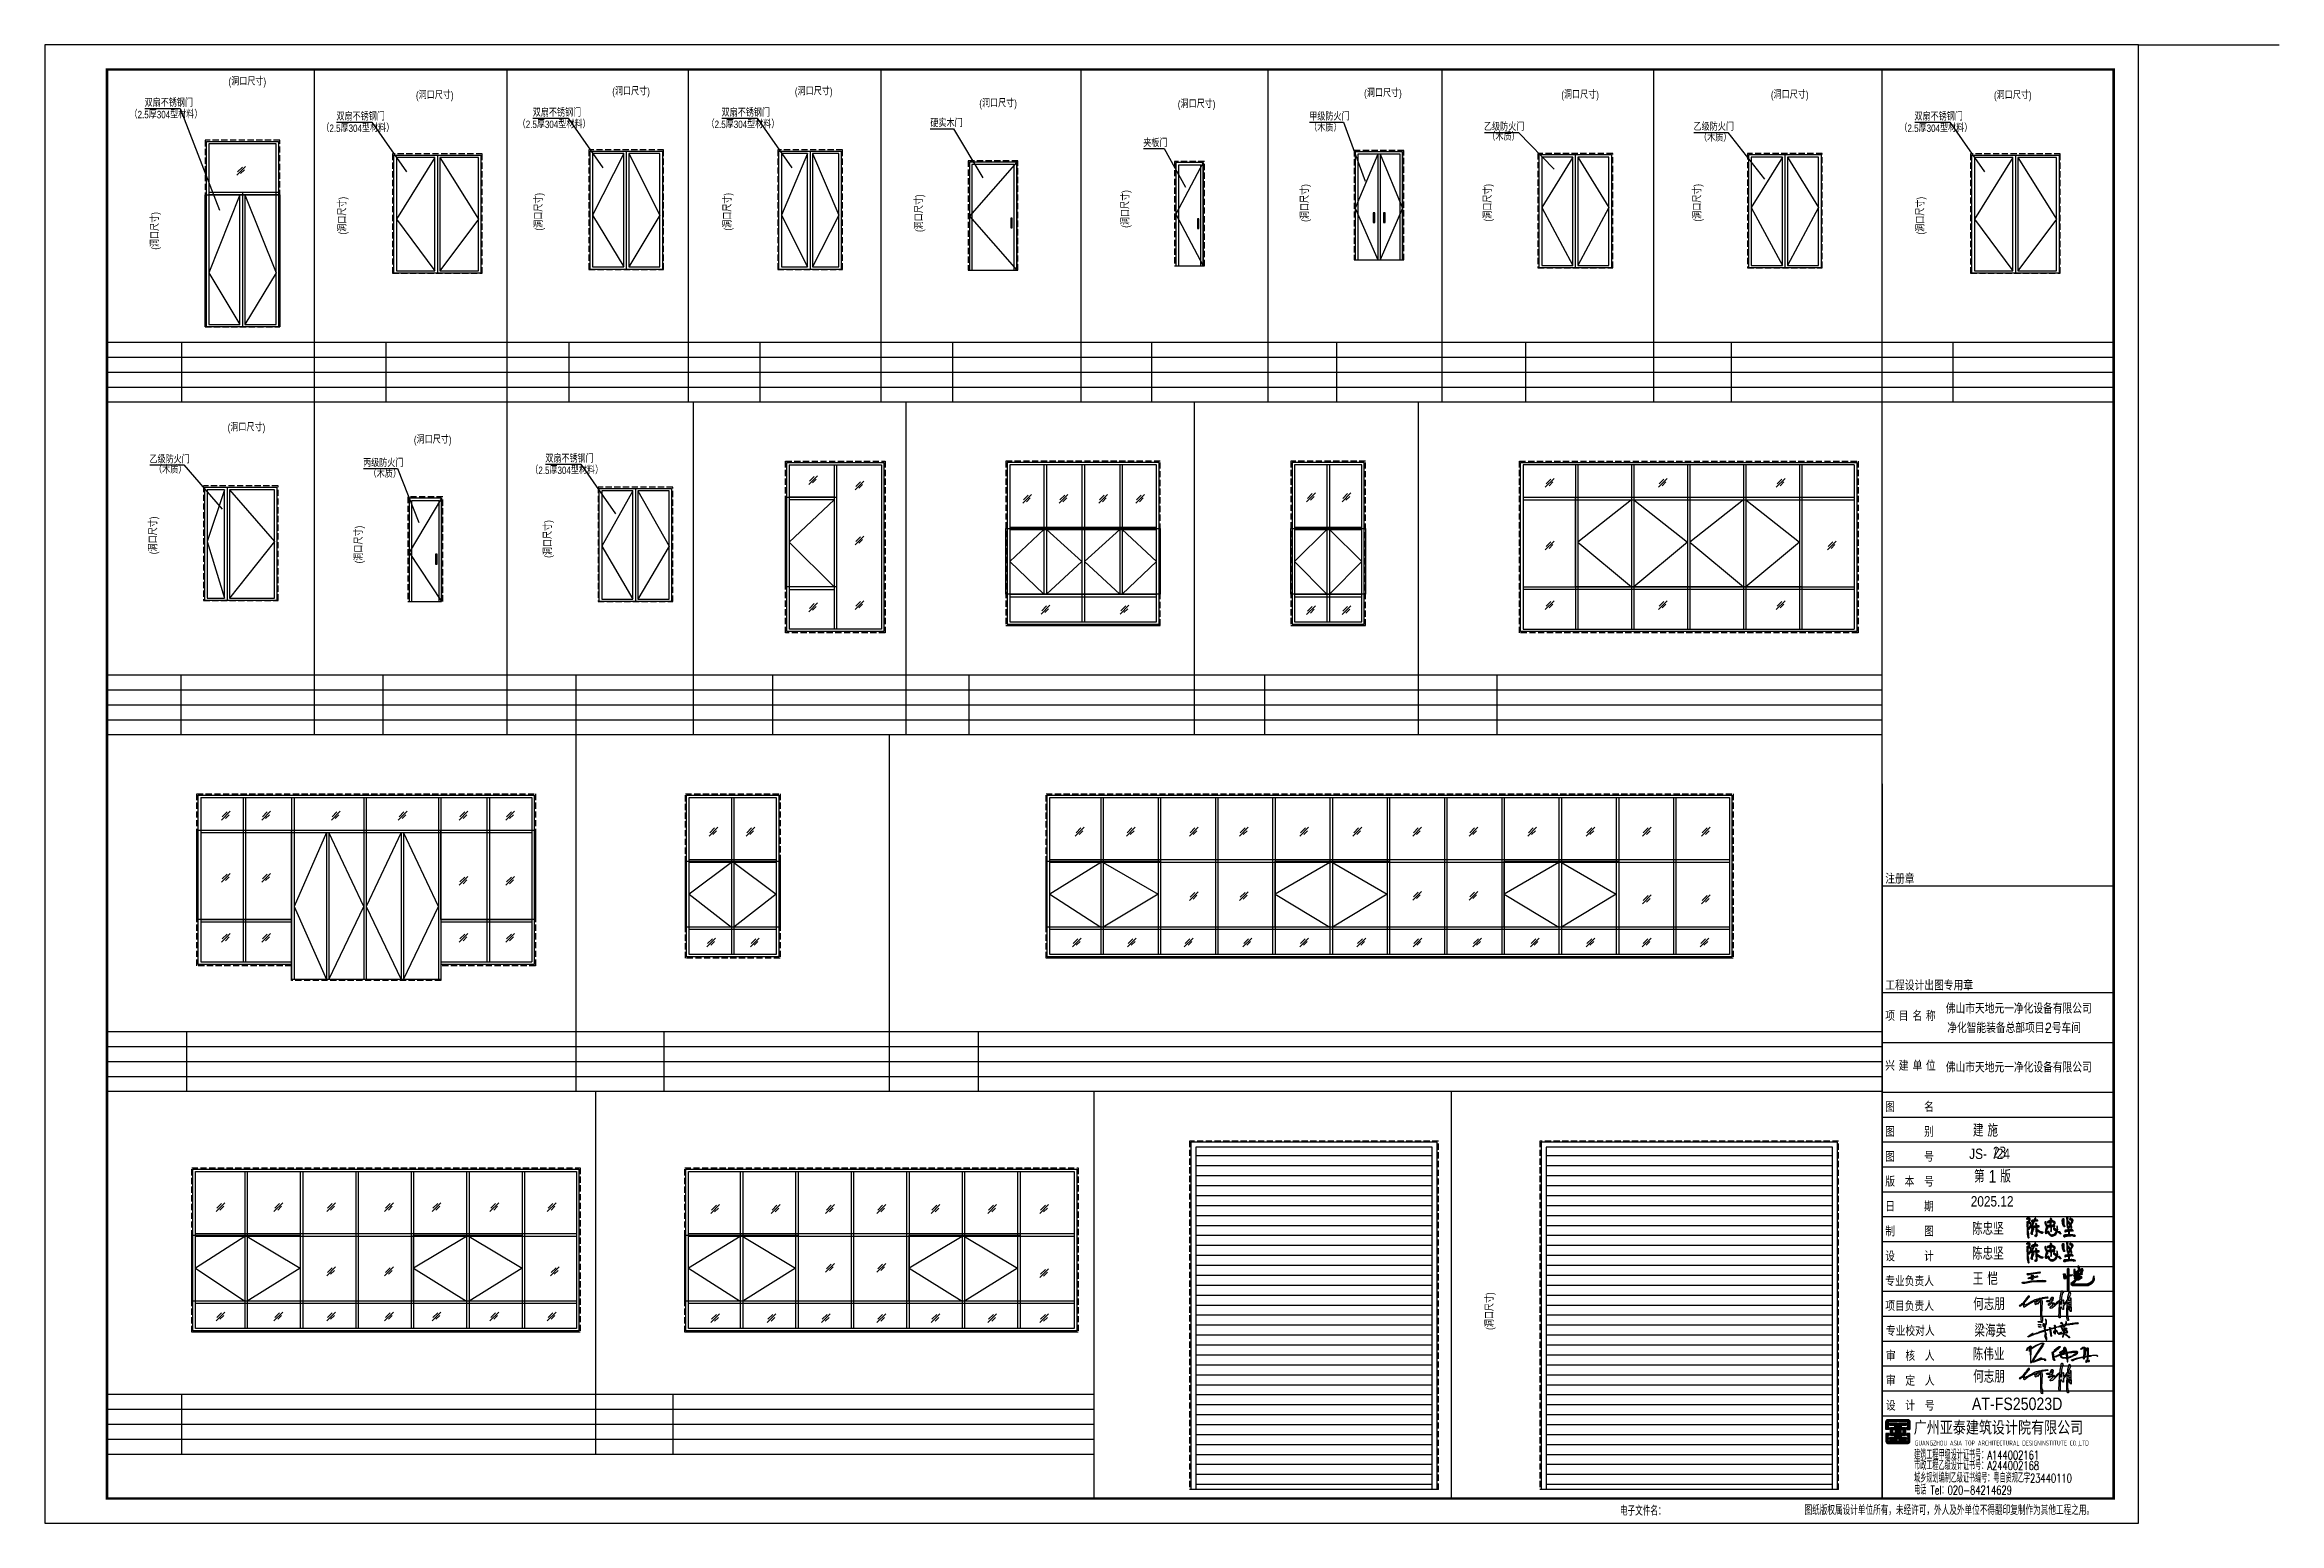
# Model space of a CAD drawing. Extents: x -1041549 to 749950, y -354245 to 17554.
# Drawn here: x 237082 to 281958, y -262643 to -232943 of the extents above; entities that cross this region are included whole.
import ezdxf

# ---------------------------------------------------------------- set-up
doc = ezdxf.new("R2010")
doc.units = 0
doc.header["$LTSCALE"] = 1000
doc.header["$MEASUREMENT"] = 0
doc.linetypes.add('CONTINOUS', pattern=[0])
doc.linetypes.add('DASH', pattern=[0.35, 0.25, -0.1])
for name, color, linetype in [('13', 13, 'Continuous'), ('14', 1, 'Continuous'), ('PUB_DIM', 3, 'Continuous'), ('PUB_TEXT', 7, 'Continuous'), ('PUB_TITLE', 4, 'Continuous'), ('RAS2DXF', 7, 'Continuous'), ('WINDOW', 3, 'Continuous'), ('中粗线', 1, 'DASH'), ('图签-Xi$0$RAS2DXF', 7, 'Continuous'), ('填写内容', 7, 'Continuous'), ('辅助线', 8, 'CONTINOUS')]:
    doc.layers.add(name, color=color, linetype=linetype)
doc.styles.add('_HZTXT', font='gs_txt.shx', dxfattribs={"width": 0.8, "bigfont": 'HZTXT.shx'})
doc.styles.add('HT', font='simhei.ttf', dxfattribs={"width": 0.7})
doc.styles.add('hztxt', font='romand_pkpm', dxfattribs={"bigfont": 'gbcbig'})
doc.styles.get("Standard").update_dxf_attribs({"font": 'gbenor.shx', "bigfont": 'gbcbig.shx'})
doc.styles.add('宋体', font='')
doc.styles.get('宋体').set_extended_font_data('宋体')

msp = doc.modelspace()

# ---------------------------------------------------------------- texts
at = {"layer": 'PUB_TEXT', "style": '_HZTXT', "width": 0.8}
for s, p in [('(洞口尺寸)', (240773.4, -233758.3, -147.9)), ('(洞口尺寸)', (248480.6, -233954.8, -147.9)), ('(洞口尺寸)', (252147.9, -233954.8, -147.9)), ('（2.5厚304型材料）', (238786.2, -234421.2, -147.7)), ('双扇不锈钢门', (239088.5, -234188.9, -147.7)), ('(洞口尺寸)', (244538, -234033.3, -147.9)), ('双扇不锈钢门', (246883.8, -234385.3, -147.7)), ('双扇不锈钢门', (250675.7, -234385.3, -147.7)), ('(洞口尺寸)', (255851.2, -234195.6, -147.7)), ('(洞口尺寸)', (259838, -234210.6, -147.7)), ('(洞口尺寸)', (263579.7, -233991, -147.7)), ('(洞口尺寸)', (267539.9, -234024, -147.9)), ('(洞口尺寸)', (271749.1, -234024, -147.9)), ('(洞口尺寸)', (276228.4, -234033.3, -147.9)), ('（2.5厚304型材料）', (242638.8, -234696.1, -147.7)), ('双扇不锈钢门', (242941.2, -234463.8, -147.7)), ('（2.5厚304型材料）', (246581.4, -234617.6, -147.7)), ('（2.5厚304型材料）', (250373.4, -234617.6, -147.7)), ('硬实木门', (254868.7, -234595.8, -147.7)), ('甲级防火门', (262476.8, -234463.2, -147.7)), ('（木质）', (262476.8, -234685.8, -147.7)), ('乙级防火门', (265986.3, -234669.4, -147.7)), ('（木质）', (266054.3, -234867.4, -147.7)), ('乙级防火门', (270195.4, -234669.4, -147.7)), ('（2.5厚304型材料）', (274329.3, -234696.1, -147.7)), ('双扇不锈钢门', (274631.6, -234463.8, -147.7)), ('夹板门', (259143.7, -234996.4, -147.7)), ('（木质）', (270306.2, -234886.7, -147.7)), ('(洞口尺寸)', (240757, -240705.3, -147.9)), ('(洞口尺寸)', (244496.7, -240951.4, -147.7)), ('乙级防火门', (239186.1, -241350.6, -147.7)), ('（木质）', (239279.4, -241554.8, -147.7)), ('丙级防火门', (243475.1, -241423.6, -147.7)), ('（2.5厚304型材料）', (246834, -241567, -147.7)), ('双扇不锈钢门', (247136.4, -241334.7, -147.7)), ('（木质）', (243588.5, -241638, -147.9))]:
    msp.add_text(s, height=150, dxfattribs=at).set_placement(p)
for p in [(258864.5, -236619.8, -147.7), (262468.5, -236500.2, -147.7), (266141.2, -236495.4, -147.9), (270350.4, -236495.4, -147.9), (239374.7, -237060.7, -147.9), (243139.3, -236754.6, -147.9), (247081.9, -236676.2, -147.9), (250873.9, -236676.2, -147.9), (254719.9, -236705.1, -147.7), (274829.7, -236754.6, -147.9), (239341, -243176.6, -147.9), (247265.8, -243248.9, -147.9), (243466.8, -243360.6, -147.7), (266178.2, -258757.9, -147.9)]:
    msp.add_text('(洞口尺寸)', height=150, rotation=90, dxfattribs=at).set_placement(p)
at = {"layer": '填写内容'}
msp.add_text('23', height=225, dxfattribs=at).set_placement((276208.5, -255301.4, -1776))

# ---------------------------------------------------------------- blocks, each defined once
blk = doc.blocks.new('1')
h = blk.add_hatch(color=256)
edge = h.paths.add_edge_path()
edge.add_spline(control_points=[(19572, 62301), (19580, 62297), (19603, 62294), (19600, 62323), (19639, 62338), (19682, 62323), (19744, 62299), (19747, 62213), (19703, 62181), (19682, 62139), (19707, 62121), (19751, 62119), (19809, 62064), (19799, 61999), (19788, 61964), (19795, 61938), (19832, 61997), (19837, 62053), (19874, 62103), (19897, 62158), (19873, 62157), (19854, 62152), (19851, 62121), (19805, 62127), (19786, 62171), (19818, 62203), (19861, 62213), (19895, 62230), (19938, 62219), (19942, 62267), (19953, 62302), (19985, 62318), (20008, 62315), (20023, 62291), (19986, 62274), (19978, 62223), (20033, 62219), (20068, 62234), (20104, 62216), (20107, 62198), (20101, 62175), (20042, 62185), (19968, 62202), (19932, 62117), (19907, 62050), (19869, 61996), (19833, 61957), (19845, 61927), (19907, 61934), (19948, 61935), (20012, 61935), (20010, 61974), (20017, 62009), (19982, 62036), (19997, 62062), (20022, 62061), (20051, 62047), (20065, 62003), (20035, 61942), (20096, 61943), (20128, 61953), (20172, 61943), (20175, 61922), (20169, 61906), (20140, 61875), (20066, 61916), (20069, 61829), (20065, 61783), (20069, 61733), (20077, 61726), (20085, 61727), (20084, 61742), (20107, 61746), (20133, 61748), (20153, 61715), (20201, 61700), (20240, 61667), (20285, 61656), (20316, 61636), (20351, 61653), (20368, 61629), (20347, 61612), (20318, 61603), (20270, 61602), (20202, 61631), (20153, 61672), (20098, 61691), (20081, 61677), (20066, 61662), (20079, 61600), (20078, 61535), (20062, 61468), (20035, 61433), (20006, 61448), (19990, 61469), (19931, 61466), (19967, 61489), (19984, 61503), (20003, 61494), (20026, 61497), (20028, 61651), (19990, 61739), (20019, 61892), (19951, 61891), (19889, 61899), (19818, 61853), (19777, 61858), (19744, 61880), (19729, 61827), (19704, 61782), (19634, 61814), (19652, 61732), (19640, 61690), (19659, 61667), (19668, 61648), (19668, 61631), (19666, 61602), (19672, 61568), (19678, 61520), (19673, 61473), (19665, 61420), (19701, 61398), (19677, 61365), (19642, 61383), (19597, 61482), (19603, 61701), (19591, 61903), (19579, 62035), (19592, 62056), (19614, 62066), (19644, 62064), (19642, 62024), (19642, 61965), (19649, 61908), (19636, 61846), (19669, 61838), (19695, 61891), (19742, 61932), (19750, 61995), (19752, 62044), (19718, 62072), (19667, 62093), (19619, 62074), (19576, 62091), (19569, 62126), (19611, 62149), (19655, 62178), (19682, 62220), (19698, 62279), (19644, 62273), (19613, 62280), (19583, 62262), (19569, 62277), (19565, 62304), (19572, 62301)], knot_values=[0, 0, 0, 0, 25.8843306, 45.146958, 66.4792667, 132.3723863, 183.6295408, 249.1368983, 338.9415636, 353.7262415, 367.8904472, 418.0545054, 489.4687665, 573.7489704, 593.9076252, 606.9002926, 633.9050979, 723.7736304, 816.1009853, 837.8061467, 855.3997986, 870.7921163, 894.5553769, 927.6103029, 971.3241085, 1008.538417, 1044.4722812, 1103.7252858, 1123.010919, 1158.0767288, 1209.4465434, 1237.8164035, 1256.1922577, 1274.0986065, 1306.0863552, 1353.7268986, 1372.8029949, 1452.5477026, 1464.5112294, 1485.5781214, 1503.2594042, 1524.0041694, 1639.3470688, 1691.3247807, 1775.2646696, 1856.0588988, 1900.2761222, 1911.3522103, 1943.5596661, 2052.4313805, 2076.4534899, 2101.1556788, 2148.8555519, 2184.3355025, 2202.9761204, 2220.3617574, 2253.0384005, 2292.0023696, 2356.9340819, 2371.9694288, 2452.0622334, 2472.0865591, 2490.2478344, 2506.7483317, 2522.591775, 2609.8542648, 2629.9401774, 2750.1676052, 2767.6646884, 2773.8987626, 2779.4762682, 2789.8460201, 2806.2333523, 2838.0308368, 2862.3883459, 2912.3770786, 2983.8674553, 3012.2319278, 3049.2430292, 3089.1730881, 3101.4568032, 3122.4590098, 3152.2226089, 3198.1781566, 3259.9469304, 3369.294473, 3396.5419362, 3417.930358, 3432.2799703, 3456.7487105, 3592.0257383, 3626.7534616, 3673.316273, 3690.2812698, 3716.8945378, 3758.6189999, 3784.8760297, 3802.6861782, 3825.3340058, 3841.1128223, 3861.7401882, 4214.6691504, 4229.9772013, 4250.1547355, 4374.2045107, 4447.5907441, 4475.2962831, 4500.9114086, 4542.1824376, 4597.9569869, 4634.3335975, 4710.4489738, 4746.5044219, 4766.6095627, 4794.2460644, 4808.2534294, 4818.7629769, 4880.2271013, 4910.1754579, 4963.4827004, 5028.0119468, 5043.3624545, 5074.7386151, 5101.9806235, 5144.4692624, 5395.4421275, 5741.6673453, 5760.4684425, 5788.468415, 5807.2239916, 5834.2294096, 5856.7108045, 5909.6957768, 6018.2431111, 6047.4124879, 6059.8650716, 6106.4189811, 6191.0859268, 6252.9324732, 6288.0648306, 6329.7818224, 6375.2292172, 6447.9746005, 6473.9829204, 6499.291979, 6536.0447034, 6601.5565846, 6657.1612124, 6697.1365478, 6734.1737079, 6778.4140763, 6802.9892847, 6817.5960608, 6841.0818252, 6841.0818252, 6841.0818252, 6841.0818252], degree=3, periodic=0)
h = blk.add_hatch(color=256)
edge = h.paths.add_edge_path()
edge.add_spline(control_points=[(19815, 61531), (19826, 61527), (19863, 61523), (19831, 61575), (19842, 61624), (19859, 61692), (19882, 61752), (19923, 61799), (19895, 61851), (19862, 61841), (19830, 61826), (19828, 61748), (19797, 61673), (19785, 61599), (19793, 61554), (19811, 61543), (19813, 61532), (19815, 61531)], knot_values=[0, 0, 0, 0, 33.4376501, 69.5007859, 122.128847, 193.0462367, 274.5584943, 318.2711307, 366.9853439, 396.5398473, 410.7484199, 473.0907728, 591.2025329, 667.5826713, 698.2288287, 717.8061486, 725.6878289, 725.6878289, 725.6878289, 725.6878289], degree=3, periodic=0)
h = blk.add_hatch(color=256)
edge = h.paths.add_edge_path()
edge.add_spline(control_points=[(20571, 62089), (20570, 62099), (20567, 62117), (20567, 62153), (20616, 62179), (20653, 62191), (20685, 62190), (20691, 62220), (20694, 62244), (20680, 62285), (20713, 62296), (20745, 62295), (20774, 62265), (20763, 62232), (20752, 62216), (20740, 62203), (20750, 62182), (20781, 62185), (20819, 62182), (20867, 62168), (20920, 62147), (20938, 62088), (20923, 62030), (20901, 61996), (20873, 61972), (20905, 61967), (20914, 61944), (20919, 61908), (20851, 61927), (20811, 61908), (20749, 61918), (20760, 61858), (20762, 61808), (20762, 61739), (20761, 61697), (20742, 61681), (20708, 61680), (20731, 61726), (20709, 61786), (20734, 61907), (20637, 61902), (20600, 61904), (20561, 61905), (20589, 61871), (20537, 61877), (20569, 61862), (20581, 61847), (20577, 61816), (20551, 61784), (20532, 61732), (20528, 61675), (20492, 61622), (20543, 61594), (20493, 61597), (20490, 61556), (20455, 61615), (20461, 61663), (20474, 61746), (20495, 61812), (20495, 61870), (20530, 61877), (20512, 61896), (20500, 61934), (20465, 62002), (20446, 62066), (20435, 62127), (20466, 62148), (20508, 62139), (20505, 62062), (20510, 62004), (20549, 61956), (20595, 61967), (20629, 61966), (20689, 61950), (20671, 62023), (20680, 62061), (20682, 62139), (20636, 62113), (20602, 62111), (20589, 62088), (20571, 62084), (20571, 62089)], knot_values=[0, 0, 0, 0, 29.135606, 56.7550331, 99.1765765, 174.6883969, 176.2146232, 195.326569, 239.5783175, 271.6399428, 295.5258607, 327.7222244, 367.7657848, 397.3772284, 421.4962666, 429.1236139, 446.975119, 473.3219059, 514.6436864, 562.0291687, 623.5423627, 675.1500316, 729.5842868, 796.4422546, 800.757388, 830.3842188, 842.6817602, 880.9291043, 893.2340479, 1026.0277506, 1035.1853798, 1055.0692296, 1156.1358861, 1227.8115355, 1255.6410923, 1275.1805683, 1299.6483046, 1325.9747222, 1385.4698681, 1517.667305, 1557.4673175, 1641.4256503, 1642.9518766, 1669.0561724, 1691.2775576, 1712.0311254, 1726.0959344, 1755.111376, 1792.0040001, 1850.91614, 1915.2775899, 1973.7284284, 1994.2547437, 2027.9288467, 2047.2603956, 2079.9069955, 2147.4401591, 2227.921809, 2315.2644647, 2366.4233941, 2378.7260626, 2384.2259968, 2430.6155266, 2509.1311406, 2603.2077513, 2645.9354061, 2670.0612834, 2704.4939637, 2749.6575513, 2866.9397458, 2886.3579069, 2919.9356999, 2988.6852006, 3023.7893556, 3042.1530553, 3171.7882224, 3193.3555463, 3224.8188368, 3281.5299398, 3294.4754446, 3309.7381148, 3309.7381148, 3309.7381148, 3309.7381148], degree=3, periodic=0)
edge = h.paths.add_edge_path(flags=16)
edge.add_spline(control_points=[(20740, 61961), (20752, 61957), (20778, 61954), (20815, 61987), (20847, 62020), (20884, 62059), (20873, 62122), (20813, 62129), (20749, 62144), (20739, 62087), (20728, 62033), (20751, 61992), (20736, 61962), (20740, 61961)], knot_values=[0, 0, 0, 0, 38.563907, 70.0486742, 141.1939574, 180.3850014, 224.7201246, 300.0793832, 352.6471167, 371.607594, 459.5050589, 509.8943271, 522.7780576, 522.7780576, 522.7780576, 522.7780576], degree=3, periodic=0)
edge = h.paths.add_edge_path()
edge.add_spline(control_points=[(20997, 61769), (21006, 61790), (21007, 61847), (21004, 61898), (21023, 61950), (21043, 61884), (21054, 61829), (21053, 61703), (21002, 61589), (20930, 61509), (20850, 61454), (20762, 61453), (20683, 61485), (20633, 61537), (20598, 61576), (20592, 61618), (20559, 61606), (20551, 61649), (20574, 61674), (20613, 61688), (20636, 61653), (20657, 61625), (20652, 61574), (20708, 61538), (20772, 61500), (20855, 61521), (20930, 61583), (20959, 61644), (20987, 61706), (20931, 61729), (20895, 61763), (20844, 61797), (20846, 61841), (20889, 61841), (20925, 61810), (20960, 61792), (20983, 61750), (20995, 61764), (20997, 61769)], knot_values=[0, 0, 0, 0, 69.1469558, 160.1596001, 170.5389943, 209.6616814, 270.0122712, 403.9398009, 542.7341991, 644.9835179, 723.1054213, 825.487809, 891.6760487, 978.2622769, 1032.3452491, 1056.8580464, 1077.9762579, 1106.9707144, 1149.9797024, 1174.0268281, 1219.5533414, 1253.0309171, 1279.4584692, 1362.9558293, 1420.9884151, 1503.5212387, 1595.8944208, 1698.7762672, 1734.1203834, 1754.0138337, 1858.7049877, 1895.2368755, 1928.1737758, 1955.7747827, 1999.1972384, 2067.9237397, 2088.7950822, 2105.1940446, 2105.1940446, 2105.1940446, 2105.1940446], degree=3, periodic=0)
edge = h.paths.add_edge_path()
edge.add_spline(control_points=[(21179, 61557), (21185, 61559), (21196, 61562), (21214, 61573), (21197, 61598), (21173, 61623), (21158, 61665), (21125, 61687), (21099, 61680), (21074, 61664), (21086, 61627), (21122, 61602), (21154, 61587), (21172, 61554), (21179, 61557)], knot_values=[0, 0, 0, 0, 20.4521441, 35.5844743, 50.7112654, 95.7719007, 149.5224949, 176.8428947, 204.4917983, 225.3567264, 257.4465447, 297.9828394, 354.3839229, 376.8530898, 376.8530898, 376.8530898, 376.8530898], degree=3, periodic=0)
h = blk.add_hatch(color=256)
edge = h.paths.add_edge_path()
edge.add_spline(control_points=[(21355, 61904), (21364, 61901), (21389, 61906), (21391, 61942), (21369, 61966), (21348, 62010), (21341, 62078), (21337, 62167), (21359, 62236), (21340, 62304), (21291, 62292), (21263, 62245), (21270, 62165), (21278, 62059), (21298, 61963), (21339, 61918), (21350, 61906), (21355, 61904)], knot_values=[0, 0, 0, 0, 28.3078195, 57.7699681, 88.5076938, 124.3456441, 201.2264363, 291.5469248, 386.6409837, 427.0450531, 463.9574037, 503.5973584, 586.7490766, 692.1327419, 831.7293359, 860.6557642, 877.2741608, 877.2741608, 877.2741608, 877.2741608], degree=3, periodic=0)
edge = h.paths.add_edge_path()
edge.add_spline(control_points=[(21478, 62338), (21482, 62349), (21497, 62365), (21537, 62368), (21551, 62310), (21526, 62239), (21545, 62181), (21541, 62131), (21559, 62136), (21558, 62157), (21597, 62149), (21601, 62108), (21632, 62082), (21637, 62048), (21671, 62045), (21685, 62095), (21705, 62141), (21724, 62183), (21726, 62224), (21684, 62233), (21656, 62238), (21611, 62229), (21624, 62278), (21635, 62311), (21679, 62311), (21718, 62276), (21784, 62252), (21785, 62170), (21751, 62104), (21719, 62041), (21687, 62006), (21691, 61964), (21719, 61927), (21719, 61877), (21728, 61832), (21698, 61819), (21672, 61829), (21685, 61871), (21669, 61897), (21645, 61942), (21626, 61873), (21598, 61857), (21582, 61822), (21590, 61785), (21632, 61755), (21684, 61757), (21741, 61767), (21785, 61748), (21792, 61695), (21749, 61703), (21714, 61722), (21672, 61698), (21622, 61713), (21610, 61663), (21615, 61630), (21617, 61588), (21610, 61556), (21633, 61511), (21700, 61531), (21763, 61516), (21828, 61505), (21880, 61503), (21900, 61470), (21878, 61455), (21847, 61463), (21805, 61448), (21789, 61477), (21746, 61484), (21685, 61474), (21608, 61478), (21532, 61469), (21458, 61456), (21400, 61430), (21332, 61425), (21331, 61472), (21345, 61507), (21419, 61523), (21489, 61519), (21559, 61514), (21589, 61539), (21564, 61587), (21561, 61629), (21566, 61699), (21514, 61689), (21470, 61688), (21429, 61669), (21378, 61655), (21388, 61700), (21395, 61739), (21460, 61732), (21497, 61741), (21552, 61726), (21544, 61767), (21530, 61799), (21532, 61834), (21530, 61863), (21550, 61868), (21566, 61867), (21593, 61889), (21589, 61937), (21626, 61963), (21633, 62002), (21586, 62024), (21585, 62075), (21560, 62092), (21543, 62110), (21528, 62088), (21535, 62056), (21531, 62011), (21546, 61957), (21543, 61918), (21561, 61880), (21539, 61875), (21508, 61869), (21511, 61928), (21477, 61995), (21480, 62131), (21491, 62248), (21474, 62325), (21478, 62338)], knot_values=[0, 0, 0, 0, 33.0443347, 61.2515587, 99.8345769, 179.1283093, 287.1366844, 293.626372, 304.2220808, 321.89763, 341.2986814, 389.7733206, 429.0857533, 460.4429419, 474.2324032, 515.9911206, 584.3089583, 637.7672019, 657.9548844, 691.8230551, 741.1288442, 758.0653461, 807.1663171, 833.8315782, 862.1305354, 917.9913565, 996.7555577, 1037.2033183, 1142.638209, 1218.4421812, 1252.7322651, 1276.2263416, 1336.503053, 1385.4338185, 1428.3801676, 1453.5151761, 1466.493699, 1503.1179113, 1551.0712807, 1569.2222693, 1627.3798354, 1663.0255156, 1676.8250086, 1740.0912242, 1754.8450739, 1829.0565761, 1885.4382945, 1925.71278, 1963.7976379, 1989.1985475, 2029.6280442, 2083.6300052, 2120.9531013, 2156.4372684, 2204.4730296, 2228.6784113, 2281.4990376, 2300.6043071, 2369.2675469, 2442.1309298, 2503.4886962, 2570.2185769, 2584.6839419, 2600.3071321, 2632.6751761, 2686.3083922, 2700.8198429, 2724.0229545, 2805.9473541, 2890.9972516, 2950.384119, 3037.9246193, 3107.9214762, 3157.8301502, 3194.3263351, 3222.848242, 3266.7105605, 3397.4225239, 3448.9866847, 3465.1358874, 3504.3310421, 3578.9877129, 3627.2879726, 3648.5614625, 3714.5910847, 3763.8959374, 3794.7639356, 3834.8944006, 3859.0297147, 3911.711329, 3981.0039426, 4010.1364097, 4031.0128508, 4076.5864099, 4126.7406873, 4136.8813338, 4154.0069754, 4177.6750136, 4186.9818967, 4253.3315457, 4297.0408053, 4309.9854148, 4366.0467494, 4416.1414269, 4443.2390082, 4459.2605579, 4473.7813196, 4505.6280044, 4556.9025877, 4607.7221435, 4668.386119, 4688.7008794, 4702.7367877, 4724.899117, 4772.03031, 4827.8392534, 4966.1290266, 5153.423369, 5192.8793659, 5192.8793659, 5192.8793659, 5192.8793659], degree=3, periodic=0)
for points, knots in [([(19572, 62301), (19580, 62297), (19603, 62294), (19600, 62323), (19639, 62338), (19682, 62323), (19744, 62299), (19747, 62213), (19703, 62181), (19682, 62139), (19707, 62121), (19751, 62119), (19809, 62064), (19799, 61999), (19788, 61964), (19795, 61938), (19832, 61997), (19837, 62053), (19874, 62103), (19897, 62158), (19873, 62157), (19854, 62152), (19851, 62121), (19805, 62127), (19786, 62171), (19818, 62203), (19861, 62213), (19895, 62230), (19938, 62219), (19942, 62267), (19953, 62302), (19985, 62318), (20008, 62315), (20023, 62291), (19986, 62274), (19978, 62223), (20033, 62219), (20068, 62234), (20104, 62216), (20107, 62198), (20101, 62175), (20042, 62185), (19968, 62202), (19932, 62117), (19907, 62050), (19869, 61996), (19833, 61957), (19845, 61927), (19907, 61934), (19948, 61935), (20012, 61935), (20010, 61974), (20017, 62009), (19982, 62036), (19997, 62062), (20022, 62061), (20051, 62047), (20065, 62003), (20035, 61942), (20096, 61943), (20128, 61953), (20172, 61943), (20175, 61922), (20169, 61906), (20140, 61875), (20066, 61916), (20069, 61829), (20065, 61783), (20069, 61733), (20077, 61726), (20085, 61727), (20084, 61742), (20107, 61746), (20133, 61748), (20153, 61715), (20201, 61700), (20240, 61667), (20285, 61656), (20316, 61636), (20351, 61653), (20368, 61629), (20347, 61612), (20318, 61603), (20270, 61602), (20202, 61631), (20153, 61672), (20098, 61691), (20081, 61677), (20066, 61662), (20079, 61600), (20078, 61535), (20062, 61468), (20035, 61433), (20006, 61448), (19990, 61469), (19931, 61466), (19967, 61489), (19984, 61503), (20003, 61494), (20026, 61497), (20028, 61651), (19990, 61739), (20019, 61892), (19951, 61891), (19889, 61899), (19818, 61853), (19777, 61858), (19744, 61880), (19729, 61827), (19704, 61782), (19634, 61814), (19652, 61732), (19640, 61690), (19659, 61667), (19668, 61648), (19668, 61631), (19666, 61602), (19672, 61568), (19678, 61520), (19673, 61473), (19665, 61420), (19701, 61398), (19677, 61365), (19642, 61383), (19597, 61482), (19603, 61701), (19591, 61903), (19579, 62035), (19592, 62056), (19614, 62066), (19644, 62064), (19642, 62024), (19642, 61965), (19649, 61908), (19636, 61846), (19669, 61838), (19695, 61891), (19742, 61932), (19750, 61995), (19752, 62044), (19718, 62072), (19667, 62093), (19619, 62074), (19576, 62091), (19569, 62126), (19611, 62149), (19655, 62178), (19682, 62220), (19698, 62279), (19644, 62273), (19613, 62280), (19583, 62262), (19569, 62277), (19565, 62304), (19572, 62301)], [0, 0, 0, 0, 25.8843306, 45.146958, 66.4792667, 132.3723863, 183.6295408, 249.1368983, 338.9415636, 353.7262415, 367.8904472, 418.0545054, 489.4687665, 573.7489704, 593.9076252, 606.9002926, 633.9050979, 723.7736304, 816.1009853, 837.8061467, 855.3997986, 870.7921163, 894.5553769, 927.6103029, 971.3241085, 1008.538417, 1044.4722812, 1103.7252858, 1123.010919, 1158.0767288, 1209.4465434, 1237.8164035, 1256.1922577, 1274.0986065, 1306.0863552, 1353.7268986, 1372.8029949, 1452.5477026, 1464.5112294, 1485.5781214, 1503.2594042, 1524.0041694, 1639.3470688, 1691.3247807, 1775.2646696, 1856.0588988, 1900.2761222, 1911.3522103, 1943.5596661, 2052.4313805, 2076.4534899, 2101.1556788, 2148.8555519, 2184.3355025, 2202.9761204, 2220.3617574, 2253.0384005, 2292.0023696, 2356.9340819, 2371.9694288, 2452.0622334, 2472.0865591, 2490.2478344, 2506.7483317, 2522.591775, 2609.8542648, 2629.9401774, 2750.1676052, 2767.6646884, 2773.8987626, 2779.4762682, 2789.8460201, 2806.2333523, 2838.0308368, 2862.3883459, 2912.3770786, 2983.8674553, 3012.2319278, 3049.2430292, 3089.1730881, 3101.4568032, 3122.4590098, 3152.2226089, 3198.1781566, 3259.9469304, 3369.294473, 3396.5419362, 3417.930358, 3432.2799703, 3456.7487105, 3592.0257383, 3626.7534616, 3673.316273, 3690.2812698, 3716.8945378, 3758.6189999, 3784.8760297, 3802.6861782, 3825.3340058, 3841.1128223, 3861.7401882, 4214.6691504, 4229.9772013, 4250.1547355, 4374.2045107, 4447.5907441, 4475.2962831, 4500.9114086, 4542.1824376, 4597.9569869, 4634.3335975, 4710.4489738, 4746.5044219, 4766.6095627, 4794.2460644, 4808.2534294, 4818.7629769, 4880.2271013, 4910.1754579, 4963.4827004, 5028.0119468, 5043.3624545, 5074.7386151, 5101.9806235, 5144.4692624, 5395.4421275, 5741.6673453, 5760.4684425, 5788.468415, 5807.2239916, 5834.2294096, 5856.7108045, 5909.6957768, 6018.2431111, 6047.4124879, 6059.8650716, 6106.4189811, 6191.0859268, 6252.9324732, 6288.0648306, 6329.7818224, 6375.2292172, 6447.9746005, 6473.9829204, 6499.291979, 6536.0447034, 6601.5565846, 6657.1612124, 6697.1365478, 6734.1737079, 6778.4140763, 6802.9892847, 6817.5960608, 6841.0818252, 6841.0818252, 6841.0818252, 6841.0818252]), ([(19815, 61531), (19826, 61527), (19863, 61523), (19831, 61575), (19842, 61624), (19859, 61692), (19882, 61752), (19923, 61799), (19895, 61851), (19862, 61841), (19830, 61826), (19828, 61748), (19797, 61673), (19785, 61599), (19793, 61554), (19811, 61543), (19813, 61532), (19815, 61531)], [0, 0, 0, 0, 33.4376501, 69.5007859, 122.128847, 193.0462367, 274.5584943, 318.2711307, 366.9853439, 396.5398473, 410.7484199, 473.0907728, 591.2025329, 667.5826713, 698.2288287, 717.8061487, 725.6878289, 725.6878289, 725.6878289, 725.6878289]), ([(20571, 62089), (20570, 62099), (20567, 62117), (20567, 62153), (20616, 62179), (20653, 62191), (20685, 62190), (20691, 62220), (20694, 62244), (20680, 62285), (20713, 62296), (20745, 62295), (20774, 62265), (20763, 62232), (20752, 62216), (20740, 62203), (20750, 62182), (20781, 62185), (20819, 62182), (20867, 62168), (20920, 62147), (20938, 62088), (20923, 62030), (20901, 61996), (20873, 61972), (20905, 61967), (20914, 61944), (20919, 61908), (20851, 61927), (20811, 61908), (20749, 61918), (20760, 61858), (20762, 61808), (20762, 61739), (20761, 61697), (20742, 61681), (20708, 61680), (20731, 61726), (20709, 61786), (20734, 61907), (20637, 61902), (20600, 61904), (20561, 61905), (20589, 61871), (20537, 61877), (20569, 61862), (20581, 61847), (20577, 61816), (20551, 61784), (20532, 61732), (20528, 61675), (20492, 61622), (20543, 61594), (20493, 61597), (20490, 61556), (20455, 61615), (20461, 61663), (20474, 61746), (20495, 61812), (20495, 61870), (20530, 61877), (20512, 61896), (20500, 61934), (20465, 62002), (20446, 62066), (20435, 62127), (20466, 62148), (20508, 62139), (20505, 62062), (20510, 62004), (20549, 61956), (20595, 61967), (20629, 61966), (20689, 61950), (20671, 62023), (20680, 62061), (20682, 62139), (20636, 62113), (20602, 62111), (20589, 62088), (20571, 62084), (20571, 62089)], [0, 0, 0, 0, 29.135606, 56.7550331, 99.1765765, 174.6883969, 176.2146232, 195.326569, 239.5783175, 271.6399428, 295.5258607, 327.7222244, 367.7657848, 397.3772284, 421.4962666, 429.1236139, 446.975119, 473.3219059, 514.6436864, 562.0291687, 623.5423627, 675.1500316, 729.5842869, 796.4422546, 800.757388, 830.3842188, 842.6817602, 880.9291043, 893.2340479, 1026.0277506, 1035.1853799, 1055.0692296, 1156.1358861, 1227.8115355, 1255.6410923, 1275.1805683, 1299.6483046, 1325.9747222, 1385.4698681, 1517.667305, 1557.4673175, 1641.4256503, 1642.9518766, 1669.0561724, 1691.2775576, 1712.0311254, 1726.0959344, 1755.111376, 1792.0040001, 1850.91614, 1915.2775899, 1973.7284284, 1994.2547437, 2027.9288467, 2047.2603956, 2079.9069955, 2147.4401591, 2227.921809, 2315.2644647, 2366.4233941, 2378.7260626, 2384.2259968, 2430.6155266, 2509.1311406, 2603.2077513, 2645.9354062, 2670.0612834, 2704.4939637, 2749.6575513, 2866.9397458, 2886.357907, 2919.9356999, 2988.6852006, 3023.7893557, 3042.1530553, 3171.7882224, 3193.3555464, 3224.8188368, 3281.5299398, 3294.4754446, 3309.7381148, 3309.7381148, 3309.7381148, 3309.7381148]), ([(20997, 61769), (21006, 61790), (21007, 61847), (21004, 61898), (21023, 61950), (21043, 61884), (21054, 61829), (21053, 61703), (21002, 61589), (20930, 61509), (20850, 61454), (20762, 61453), (20683, 61485), (20633, 61537), (20598, 61576), (20592, 61618), (20559, 61606), (20551, 61649), (20574, 61674), (20613, 61688), (20636, 61653), (20657, 61625), (20652, 61574), (20708, 61538), (20772, 61500), (20855, 61521), (20930, 61583), (20959, 61644), (20987, 61706), (20931, 61729), (20895, 61763), (20844, 61797), (20846, 61841), (20889, 61841), (20925, 61810), (20960, 61792), (20983, 61750), (20995, 61764), (20997, 61769)], [0, 0, 0, 0, 69.1469558, 160.1596001, 170.5389943, 209.6616814, 270.0122712, 403.9398008, 542.7341991, 644.9835179, 723.1054213, 825.487809, 891.6760487, 978.2622769, 1032.3452491, 1056.8580463, 1077.9762579, 1106.9707144, 1149.9797024, 1174.0268281, 1219.5533414, 1253.0309171, 1279.4584691, 1362.9558293, 1420.9884151, 1503.5212387, 1595.8944207, 1698.7762672, 1734.1203834, 1754.0138337, 1858.7049877, 1895.2368755, 1928.1737758, 1955.7747827, 1999.1972384, 2067.9237396, 2088.7950821, 2105.1940446, 2105.1940446, 2105.1940446, 2105.1940446]), ([(20740, 61961), (20752, 61957), (20778, 61954), (20815, 61987), (20847, 62020), (20884, 62059), (20873, 62122), (20813, 62129), (20749, 62144), (20739, 62087), (20728, 62033), (20751, 61992), (20736, 61962), (20740, 61961)], [0, 0, 0, 0, 38.563907, 70.0486742, 141.1939574, 180.3850014, 224.7201246, 300.0793832, 352.6471167, 371.607594, 459.5050589, 509.8943271, 522.7780576, 522.7780576, 522.7780576, 522.7780576]), ([(21355, 61904), (21364, 61901), (21389, 61906), (21391, 61942), (21369, 61966), (21348, 62010), (21341, 62078), (21337, 62167), (21359, 62236), (21340, 62304), (21291, 62292), (21263, 62245), (21270, 62165), (21278, 62059), (21298, 61963), (21339, 61918), (21350, 61906), (21355, 61904)], [0, 0, 0, 0, 28.3078195, 57.7699681, 88.5076938, 124.3456441, 201.2264363, 291.5469248, 386.6409837, 427.0450531, 463.9574038, 503.5973584, 586.7490766, 692.1327419, 831.7293359, 860.6557642, 877.2741608, 877.2741608, 877.2741608, 877.2741608]), ([(21478, 62338), (21482, 62349), (21497, 62365), (21537, 62368), (21551, 62310), (21526, 62239), (21545, 62181), (21541, 62131), (21559, 62136), (21558, 62157), (21597, 62149), (21601, 62108), (21632, 62082), (21637, 62048), (21671, 62045), (21685, 62095), (21705, 62141), (21724, 62183), (21726, 62224), (21684, 62233), (21656, 62238), (21611, 62229), (21624, 62278), (21635, 62311), (21679, 62311), (21718, 62276), (21784, 62252), (21785, 62170), (21751, 62104), (21719, 62041), (21687, 62006), (21691, 61964), (21719, 61927), (21719, 61877), (21728, 61832), (21698, 61819), (21672, 61829), (21685, 61871), (21669, 61897), (21645, 61942), (21626, 61873), (21598, 61857), (21582, 61822), (21590, 61785), (21632, 61755), (21684, 61757), (21741, 61767), (21785, 61748), (21792, 61695), (21749, 61703), (21714, 61722), (21672, 61698), (21622, 61713), (21610, 61663), (21615, 61630), (21617, 61588), (21610, 61556), (21633, 61511), (21700, 61531), (21763, 61516), (21828, 61505), (21880, 61503), (21900, 61470), (21878, 61455), (21847, 61463), (21805, 61448), (21789, 61477), (21746, 61484), (21685, 61474), (21608, 61478), (21532, 61469), (21458, 61456), (21400, 61430), (21332, 61425), (21331, 61472), (21345, 61507), (21419, 61523), (21489, 61519), (21559, 61514), (21589, 61539), (21564, 61587), (21561, 61629), (21566, 61699), (21514, 61689), (21470, 61688), (21429, 61669), (21378, 61655), (21388, 61700), (21395, 61739), (21460, 61732), (21497, 61741), (21552, 61726), (21544, 61767), (21530, 61799), (21532, 61834), (21530, 61863), (21550, 61868), (21566, 61867), (21593, 61889), (21589, 61937), (21626, 61963), (21633, 62002), (21586, 62024), (21585, 62075), (21560, 62092), (21543, 62110), (21528, 62088), (21535, 62056), (21531, 62011), (21546, 61957), (21543, 61918), (21561, 61880), (21539, 61875), (21508, 61869), (21511, 61928), (21477, 61995), (21480, 62131), (21491, 62248), (21474, 62325), (21478, 62338)], [0, 0, 0, 0, 33.0443347, 61.2515587, 99.8345769, 179.1283093, 287.1366844, 293.626372, 304.2220808, 321.89763, 341.2986814, 389.7733206, 429.0857533, 460.4429419, 474.2324032, 515.9911206, 584.3089583, 637.7672019, 657.9548844, 691.8230551, 741.1288443, 758.0653461, 807.1663171, 833.8315782, 862.1305354, 917.9913565, 996.7555577, 1037.2033183, 1142.638209, 1218.4421812, 1252.7322651, 1276.2263416, 1336.503053, 1385.4338185, 1428.3801676, 1453.5151761, 1466.493699, 1503.1179113, 1551.0712807, 1569.2222693, 1627.3798354, 1663.0255156, 1676.8250086, 1740.0912242, 1754.8450739, 1829.0565761, 1885.4382945, 1925.71278, 1963.7976379, 1989.1985475, 2029.6280442, 2083.6300052, 2120.9531013, 2156.4372684, 2204.4730296, 2228.6784113, 2281.4990376, 2300.6043071, 2369.2675469, 2442.1309298, 2503.4886962, 2570.2185768, 2584.6839419, 2600.3071321, 2632.6751761, 2686.3083921, 2700.8198429, 2724.0229545, 2805.9473541, 2890.9972516, 2950.384119, 3037.9246193, 3107.9214762, 3157.8301502, 3194.3263351, 3222.848242, 3266.7105605, 3397.4225239, 3448.9866847, 3465.1358873, 3504.331042, 3578.9877129, 3627.2879726, 3648.5614625, 3714.5910847, 3763.8959374, 3794.7639356, 3834.8944006, 3859.0297147, 3911.711329, 3981.0039426, 4010.1364097, 4031.0128507, 4076.5864099, 4126.7406873, 4136.8813338, 4154.0069754, 4177.6750136, 4186.9818967, 4253.3315457, 4297.0408053, 4309.9854148, 4366.0467494, 4416.1414269, 4443.2390082, 4459.2605579, 4473.7813196, 4505.6280044, 4556.9025877, 4607.7221435, 4668.386119, 4688.7008794, 4702.7367877, 4724.899117, 4772.03031, 4827.8392534, 4966.1290265, 5153.4233689, 5192.8793659, 5192.8793659, 5192.8793659, 5192.8793659]), ([(21179, 61557), (21185, 61559), (21196, 61562), (21214, 61573), (21197, 61598), (21173, 61623), (21158, 61665), (21125, 61687), (21099, 61680), (21074, 61664), (21086, 61627), (21122, 61602), (21154, 61587), (21172, 61554), (21179, 61557)], [0, 0, 0, 0, 20.4521441, 35.5844743, 50.7112654, 95.7719007, 149.5224949, 176.8428947, 204.4917983, 225.3567264, 257.4465447, 297.9828394, 354.3839229, 376.8530898, 376.8530898, 376.8530898, 376.8530898])]:
    blk.add_open_spline(points, degree=3, knots=knots)
blk = doc.blocks.new('图签-Xi$0$A$C38097BB6')
at = {"linetype": 'Continuous'}
h = blk.add_hatch(color=4, dxfattribs=at)
h.dxf.hatch_style = 1
h.paths.add_polyline_path([(254, 848), (254, 800), (254, 738), (268, 738), (302, 731), (453, 827), (473, 848), (761, 991), (774, 991), (781, 875), (815, 848), (863, 868), (870, 889), (891, 889), (932, 861), (993, 937), (1014, 976), (1002, 995), (966, 984), (966, 1032), (946, 1058), (1048, 1080), (1062, 998), (1062, 697), (1062, 383), (1075, 123), (1096, 68), (1137, 61), (1144, 253), (1123, 253), (1103, 362), (1123, 978), (1096, 1101), (1390, 1142), (1369, 1190), (1356, 1190), (1144, 1162), (1133, 1155), (1089, 1142), (1007, 1128), (981, 1121), (945, 1108), (933, 1104), (921, 1101), (891, 1094), (866, 1090), (822, 1080), (798, 1071), (770, 1059), (713, 1025), (696, 1014), (644, 991), (627, 980), (583, 957), (560, 941), (521, 923), (513, 917), (502, 903), (487, 889), (405, 861), (405, 848), (316, 820), (282, 882), (275, 882), (248, 909), (200, 882), (166, 848), (145, 827), (108, 810), (63, 788), (83, 759), (131, 779), (166, 813), (228, 837)])
h.paths.add_polyline_path([(836, 950), (843, 1025), (904, 1039), (897, 984), (863, 950)], flags=16)
h = blk.add_hatch(color=4, dxfattribs=at)
h.dxf.hatch_style = 1
h.paths.add_polyline_path([(248, 909), (275, 882), (405, 1039), (514, 1162), (535, 1190), (535, 1231), (480, 1231), (431, 1170), (405, 1135), (371, 1081), (350, 1046)])
h = blk.add_hatch(color=4, dxfattribs=at)
h.dxf.hatch_style = 1
h.paths.add_polyline_path([(1561, 923), (1554, 964), (1629, 1032), (1643, 1162), (1622, 1183), (1575, 1183), (1527, 1128), (1499, 1025), (1356, 1019), (1335, 998), (1349, 964), (1499, 964), (1513, 916), (1417, 868), (1417, 813), (1451, 800), (1520, 854), (1650, 875), (1629, 827), (1492, 711), (1492, 663), (1547, 656), (1602, 683), (1711, 786), (1814, 875), (1923, 991), (1951, 998), (1951, 909), (1937, 896), (1917, 519), (1910, 253), (1923, 225), (1964, 218), (1971, 232), (1958, 341), (1971, 697), (2040, 697), (2040, 677), (2067, 608), (2115, 601), (2115, 772), (2156, 820), (2259, 943), (2272, 991), (2286, 991), (2286, 800), (2272, 608), (2272, 239), (2306, 102), (2354, 102), (2347, 129), (2313, 355), (2327, 759), (2361, 745), (2373, 746), (2375, 752), (2416, 759), (2423, 663), (2402, 670), (2395, 704), (2382, 704), (2382, 725), (2368, 725), (2382, 615), (2436, 533), (2450, 533), (2484, 526), (2484, 663), (2471, 772), (2471, 1128), (2423, 1142), (2416, 1005), (2354, 1005), (2368, 1149), (2382, 1183), (2395, 1183), (2409, 1231), (2457, 1326), (2436, 1409), (2402, 1429), (2361, 1402), (2320, 1231), (2313, 1183), (2300, 1067), (2259, 1025), (2252, 998), (2224, 971), (2224, 964), (2142, 882), (2115, 868), (2122, 1039), (2101, 1053), (2074, 1053), (2053, 1012), (2005, 991), (2026, 1162), (2067, 1381), (2115, 1381), (2088, 1443), (2060, 1477), (2033, 1477), (2005, 1402), (1971, 1162), (1964, 1080), (1896, 1012), (1869, 998), (1814, 943), (1787, 930), (1787, 909), (1725, 868), (1684, 848), (1698, 889), (1677, 923)])
h.paths.add_polyline_path([(1561, 1046), (1595, 1121), (1608, 1108), (1595, 1060)], flags=16)
h.paths.add_polyline_path([(2005, 978), (2019, 978), (2026, 868), (2012, 834), (1992, 834)], flags=16)
h.paths.add_polyline_path([(2341, 861), (2347, 937), (2402, 943), (2389, 896)], flags=16)
h.paths.add_polyline_path([(2382, 812), (2382, 841), (2416, 854), (2416, 807)], flags=16)
for p, q in [((248, 909), (350, 1046)), ((1014, 976), (1002, 995))]:
    blk.add_line(p, q, dxfattribs=at)
at = {"layer": '图签-Xi$0$RAS2DXF', "color": 0}
for points in [[(145, 827, 0), (166, 848, 0), (200, 882, 0), (248, 909, 0), (275, 882, 0), (282, 882, 0), (316, 820, 0), (405, 848, 0), (405, 861, 0), (487, 889, 0), (502, 903, 0), (513, 917, 0), (521, 923, 0), (560, 941, 0), (583, 957, 0), (627, 980, 0), (644, 991, 0), (696, 1014, 0), (713, 1025, 0), (770, 1059, 0), (798, 1071, 0), (822, 1080, 0), (866, 1090, 0), (891, 1094, 0), (921, 1101, 0), (933, 1104, 0), (945, 1108, 0), (981, 1121, 0), (1007, 1128, 0), (1089, 1142, 0), (1133, 1155, 0), (1144, 1162, 0), (1356, 1190, 0), (1369, 1190, 0), (1390, 1142, 0), (1096, 1101, 0), (1123, 978, 0), (1103, 362, 0), (1123, 253, 0), (1144, 253, 0), (1137, 61, 0), (1096, 68, 0), (1075, 123, 0), (1062, 383, 0), (1062, 697, 0), (1062, 998, 0), (1048, 1080, 0), (946, 1058, 0), (966, 1032, 0), (966, 984, 0), (1002, 995, 0)], [(275, 882, 0), (405, 1039, 0), (514, 1162, 0), (535, 1190, 0), (535, 1231, 0), (480, 1231, 0), (431, 1170, 0), (405, 1135, 0), (371, 1081, 0), (350, 1046, 0), (350, 1046, 0), (350, 1046, 0)], [(836, 950, 0), (843, 1025, 0), (904, 1039, 0), (897, 984, 0), (863, 950, 0), (836, 950, 0)], [(2361, 745, 0), (2327, 759, 0), (2313, 355, 0), (2347, 129, 0), (2354, 102, 0), (2306, 102, 0), (2272, 239, 0), (2272, 608, 0), (2286, 800, 0), (2286, 991, 0), (2272, 991, 0), (2259, 943, 0), (2156, 820, 0), (2115, 772, 0), (2115, 601, 0), (2067, 608, 0), (2040, 677, 0), (2040, 697, 0), (1971, 697, 0), (1958, 341, 0), (1971, 232, 0), (1964, 218, 0), (1923, 225, 0), (1910, 253, 0), (1917, 519, 0), (1937, 896, 0), (1951, 909, 0), (1951, 998, 0), (1923, 991, 0), (1814, 875, 0), (1711, 786, 0), (1602, 683, 0), (1547, 656, 0), (1492, 663, 0), (1492, 711, 0), (1629, 827, 0), (1650, 875, 0), (1520, 854, 0), (1451, 800, 0), (1417, 813, 0), (1417, 868, 0), (1513, 916, 0), (1499, 964, 0), (1349, 964, 0), (1335, 998, 0), (1356, 1019, 0), (1499, 1025, 0), (1527, 1128, 0), (1575, 1183, 0), (1622, 1183, 0), (1643, 1162, 0), (1629, 1032, 0), (1554, 964, 0), (1561, 923, 0), (1677, 923, 0), (1698, 889, 0), (1684, 848, 0), (1725, 868, 0), (1787, 909, 0), (1787, 930, 0), (1814, 943, 0), (1869, 998, 0), (1896, 1012, 0), (1964, 1080, 0), (1971, 1162, 0), (2005, 1402, 0), (2033, 1477, 0), (2060, 1477, 0), (2088, 1443, 0), (2115, 1381, 0), (2067, 1381, 0), (2026, 1162, 0), (2005, 991, 0), (2053, 1012, 0), (2074, 1053, 0), (2101, 1053, 0), (2122, 1039, 0), (2115, 868, 0), (2142, 882, 0), (2224, 964, 0)], [(1608, 1108, 0), (1595, 1121, 0), (1561, 1046, 0), (1595, 1060, 0), (1608, 1108, 0), (1608, 1108, 0)], [(2368, 725, 0), (2375, 752, 0), (2416, 759, 0), (2423, 663, 0), (2402, 670, 0), (2395, 704, 0), (2382, 704, 0), (2382, 725, 0), (2368, 725, 0), (2382, 615, 0), (2436, 533, 0), (2450, 533, 0), (2484, 526, 0), (2484, 663, 0), (2471, 772, 0), (2471, 1128, 0), (2423, 1142, 0), (2416, 1005, 0), (2354, 1005, 0), (2368, 1149, 0), (2382, 1183, 0), (2395, 1183, 0), (2409, 1231, 0), (2457, 1326, 0), (2436, 1409, 0), (2402, 1429, 0), (2361, 1402, 0), (2320, 1231, 0), (2313, 1183, 0), (2300, 1067, 0), (2259, 1025, 0), (2252, 998, 0), (2224, 971, 0), (2224, 964, 0), (2224, 964, 0), (2224, 964, 0)], [(145, 827, 0), (108, 810, 0), (63, 788, 0), (83, 759, 0), (131, 779, 0), (166, 813, 0), (228, 837, 0), (254, 848, 0), (254, 800, 0), (254, 738, 0), (268, 738, 0), (302, 731, 0), (453, 827, 0), (473, 848, 0), (761, 991, 0), (774, 991, 0), (781, 875, 0), (815, 848, 0), (863, 868, 0), (870, 889, 0), (891, 889, 0), (932, 861, 0), (993, 937, 0), (1014, 976, 0)], [(1992, 834, 0), (2005, 978, 0), (2019, 978, 0), (2026, 868, 0), (2012, 834, 0), (1992, 834, 0)], [(2341, 861, 0), (2347, 937, 0), (2402, 943, 0), (2389, 896, 0), (2341, 861, 0)], [(2373, 746, 0), (2361, 745, 0)], [(2382, 807, 0), (2382, 841, 0), (2416, 854, 0), (2416, 807, 0), (2375, 813, 0)]]:
    blk.add_polyline3d(points, dxfattribs=at)
blk = doc.blocks.new('dfgn')
at = {"linetype": 'Continuous'}
h = blk.add_hatch(color=4, dxfattribs=at)
h.dxf.hatch_style = 1
h.paths.add_polyline_path([(1301067, 201388), (1301045, 201382), (1301026, 201380), (1301023, 201378), (1301024, 201374), (1301036, 201373), (1301069, 201381), (1301140, 201382), (1301140, 201389), (1301133, 201389), (1301126, 201390)])
h = blk.add_hatch(color=4, dxfattribs=at)
h.dxf.hatch_style = 1
h.paths.add_polyline_path([(1301070, 201420), (1301111, 201425), (1301115, 201429), (1301112, 201433), (1301066, 201426), (1301049, 201424), (1301046, 201421), (1301051, 201416)])
h = blk.add_hatch(color=4, dxfattribs=at)
h.dxf.hatch_style = 1
h.paths.add_polyline_path([(1301076, 201394), (1301080, 201406), (1301078, 201415), (1301070, 201415), (1301070, 201408), (1301054, 201403), (1301052, 201399), (1301055, 201397), (1301069, 201399), (1301070, 201394)])
h = blk.add_hatch(color=4, dxfattribs=at)
h.dxf.hatch_style = 1
h.paths.add_polyline_path([(1301257, 201409), (1301272, 201413), (1301273, 201419), (1301257, 201417), (1301257, 201443), (1301256, 201450), (1301252, 201450), (1301250, 201446), (1301250, 201413), (1301241, 201410), (1301238, 201423), (1301231, 201423), (1301233, 201397), (1301239, 201396), (1301242, 201401), (1301250, 201404), (1301250, 201340), (1301252, 201339), (1301257, 201341), (1301257, 201346)])
h = blk.add_hatch(color=4, dxfattribs=at)
h.dxf.hatch_style = 1
h.paths.add_polyline_path([(1301300, 201429), (1301300, 201426), (1301306, 201426), (1301311, 201438), (1301319, 201441), (1301314, 201424), (1301300, 201420), (1301281, 201415), (1301282, 201410), (1301294, 201410), (1301291, 201407), (1301284, 201402), (1301285, 201397), (1301291, 201397), (1301288, 201391), (1301267, 201374), (1301267, 201369), (1301276, 201364), (1301281, 201364), (1301306, 201363), (1301354, 201364), (1301374, 201376), (1301381, 201383), (1301385, 201392), (1301384, 201412), (1301382, 201410), (1301381, 201408), (1301380, 201400), (1301374, 201386), (1301365, 201378), (1301347, 201371), (1301278, 201371), (1301295, 201390), (1301306, 201393), (1301324, 201404), (1301323, 201408), (1301303, 201408), (1301301, 201407), (1301301, 201410), (1301325, 201421), (1301324, 201428), (1301329, 201441), (1301328, 201448), (1301320, 201448), (1301311, 201444), (1301311, 201455), (1301307, 201461), (1301302, 201461), (1301303, 201441), (1301299, 201436), (1301289, 201430), (1301288, 201444), (1301282, 201444), (1301282, 201423), (1301291, 201422)])
h.paths.add_polyline_path([(1301297, 201400), (1301305, 201401), (1301302, 201398), (1301297, 201398)], flags=16)
at = {"layer": 'RAS2DXF', "color": 0}
for points in [[(1301024, 201374, 0), (1301023, 201378, 0), (1301026, 201380, 0), (1301045, 201382, 0), (1301067, 201388, 0), (1301126, 201390, 0), (1301133, 201389, 0), (1301140, 201389, 0), (1301140, 201382, 0), (1301069, 201381, 0), (1301036, 201373, 0), (1301024, 201374, 0)], [(1301051, 201416, 0), (1301046, 201421, 0), (1301049, 201424, 0), (1301066, 201426, 0), (1301112, 201433, 0), (1301115, 201429, 0), (1301111, 201425, 0), (1301070, 201420, 0), (1301051, 201416, 0)], [(1301070, 201394, 0), (1301069, 201399, 0), (1301055, 201397, 0), (1301052, 201399, 0), (1301054, 201403, 0), (1301070, 201408, 0), (1301070, 201415, 0), (1301078, 201415, 0), (1301079, 201409, 0), (1301098, 201412, 0), (1301100, 201411, 0), (1301099, 201405, 0), (1301078, 201401, 0), (1301076, 201394, 0), (1301070, 201394, 0)], [(1301252, 201339, 0), (1301250, 201340, 0), (1301250, 201404, 0), (1301242, 201401, 0), (1301239, 201396, 0), (1301233, 201397, 0), (1301231, 201423, 0), (1301238, 201423, 0), (1301241, 201410, 0), (1301250, 201413, 0), (1301250, 201446, 0), (1301252, 201450, 0), (1301256, 201450, 0), (1301257, 201443, 0), (1301257, 201417, 0), (1301273, 201419, 0), (1301272, 201413, 0), (1301257, 201409, 0), (1301257, 201346, 0), (1301257, 201341, 0), (1301252, 201339, 0)], [(1301379, 201399, 0), (1301380, 201403, 0), (1301380, 201403, 0), (1301379, 201399, 0), (1301374, 201386, 0), (1301365, 201378, 0), (1301347, 201371, 0), (1301278, 201371, 0), (1301295, 201390, 0), (1301306, 201393, 0), (1301319, 201401, 0), (1301324, 201403, 0), (1301323, 201408, 0), (1301303, 201408, 0), (1301301, 201407, 0), (1301301, 201410, 0), (1301325, 201421, 0), (1301324, 201428, 0), (1301329, 201441, 0), (1301328, 201448, 0), (1301320, 201448, 0), (1301311, 201444, 0), (1301311, 201455, 0), (1301307, 201461, 0), (1301302, 201461, 0), (1301303, 201441, 0), (1301299, 201436, 0), (1301289, 201430, 0), (1301288, 201444, 0), (1301282, 201444, 0), (1301282, 201423, 0), (1301284, 201423, 0), (1301291, 201422, 0), (1301300, 201429, 0), (1301300, 201426, 0), (1301306, 201426, 0), (1301311, 201438, 0), (1301319, 201441, 0), (1301314, 201424, 0), (1301300, 201420, 0), (1301281, 201415, 0), (1301282, 201410, 0), (1301294, 201410, 0), (1301291, 201407, 0), (1301284, 201402, 0), (1301285, 201397, 0), (1301291, 201397, 0), (1301288, 201391, 0), (1301267, 201374, 0), (1301267, 201368, 0), (1301269, 201368, 0), (1301276, 201364, 0), (1301281, 201364, 0), (1301306, 201363, 0), (1301354, 201364, 0), (1301374, 201376, 0), (1301381, 201383, 0), (1301385, 201392, 0), (1301384, 201412, 0)], [(1301297, 201398, 0), (1301297, 201400, 0), (1301305, 201401, 0), (1301302, 201398, 0), (1301297, 201398, 0)], [(1301380, 201403, 0), (1301381, 201408, 0), (1301382, 201410, 0), (1301384, 201412, 0)]]:
    blk.add_polyline3d(points, dxfattribs=at)
blk = doc.blocks.new('43GGG')
at = {"linetype": 'Continuous'}
for points in [[(-112300, 250039), (-112271, 250058), (-112261, 250063), (-112241, 250073), (-112220, 250078), (-112219, 250076), (-112222, 250067), (-112251, 250022), (-112271, 249991), (-112294, 249954), (-112296, 249950), (-112305, 249941), (-112302, 249935), (-112286, 249937), (-112267, 249945), (-112229, 249956), (-112206, 249956), (-112203, 249947), (-112198, 249949), (-112198, 249958), (-112204, 249961), (-112231, 249961), (-112230, 249964), (-112230, 249970), (-112235, 249970), (-112250, 249962), (-112270, 249952), (-112294, 249942), (-112293, 249945), (-112288, 249956), (-112286, 249956), (-112281, 249965), (-112277, 249974), (-112269, 249985), (-112266, 249988), (-112264, 249994), (-112263, 250000), (-112261, 250001), (-112253, 250013), (-112220, 250060), (-112212, 250077), (-112218, 250083), (-112233, 250081), (-112269, 250066), (-112283, 250058), (-112299, 250047), (-112308, 250043), (-112308, 250054), (-112312, 250061), (-112331, 250044), (-112339, 250032), (-112341, 250025), (-112337, 250025), (-112329, 250039), (-112316, 250051), (-112316, 250034), (-112320, 250030), (-112323, 250020), (-112315, 250019), (-112315, 250025), (-112313, 250025), (-112312, 249991), (-112309, 249993), (-112309, 250032)], [(-112309, 249993), (-112312, 249991), (-112312, 249962), (-112312, 249937), (-112311, 249937), (-112309, 249932), (-112307, 249932), (-112309, 249939)], [(-111966, 249967), (-112003, 249954), (-112001, 249947), (-111994, 249948), (-111982, 249955), (-111972, 249958), (-111941, 249967), (-111913, 249972), (-111914, 249967), (-111914, 249961), (-111908, 249960), (-111905, 249976), (-111901, 249976), (-111891, 249977), (-111889, 249979), (-111884, 249978), (-111886, 249959), (-111889, 249950), (-111895, 249950), (-111895, 249942), (-111897, 249942), (-111895, 249938), (-111891, 249937), (-111888, 249940), (-111871, 249942), (-111867, 249944), (-111868, 249949), (-111882, 249950), (-111878, 249966), (-111877, 249981), (-111861, 249983), (-111857, 249985), (-111857, 249984), (-111854, 249984), (-111854, 249985), (-111853, 249985), (-111838, 249986), (-111817, 249986), (-111816, 249987), (-111812, 249985), (-111807, 249980), (-111804, 249982), (-111812, 249990), (-111844, 249990), (-111877, 249986), (-111877, 250042), (-111880, 250045), (-111886, 250045), (-111883, 249985), (-111904, 249981), (-111901, 249998), (-111899, 250044), (-111906, 250051), (-111909, 250051), (-111917, 250050), (-111933, 250038), (-111934, 250033), (-111926, 250035), (-111917, 250042), (-111909, 250044), (-111907, 250040), (-111907, 250007), (-111911, 249980)]]:
    blk.add_hatch(color=4, dxfattribs=at).paths.add_polyline_path(points)
h = blk.add_hatch(color=4, dxfattribs=at)
h.paths.add_polyline_path([(-112134, 250013), (-112120, 250023), (-112117, 250027), (-112107, 250033), (-112100, 250041), (-112088, 250049), (-112088, 250054), (-112090, 250055), (-112097, 250055), (-112109, 250048), (-112131, 250029), (-112131, 250022), (-112142, 250016), (-112146, 250014), (-112149, 250010), (-112144, 249982), (-112141, 249957), (-112134, 249950), (-112129, 249950), (-112130, 249955), (-112135, 249958), (-112141, 250008)])
h.paths.add_polyline_path([(-112116, 250034), (-112113, 250037), (-112106, 250043), (-112102, 250047), (-112099, 250044), (-112105, 250042), (-112106, 250041), (-112114, 250035)], flags=16)
h = blk.add_hatch(color=4, dxfattribs=at)
h.paths.add_polyline_path([(-112092, 249987), (-112087, 249988), (-112080, 249972), (-112077, 249969), (-112074, 249969), (-112074, 249967), (-112064, 249964), (-112047, 249966), (-112047, 249969), (-112067, 249969), (-112068, 249971), (-112073, 249972), (-112079, 249983), (-112081, 249986), (-112080, 249992), (-112070, 249995), (-112042, 250002), (-112040, 249994), (-112038, 249971), (-112045, 249970), (-112045, 249966), (-112042, 249965), (-112039, 249965), (-112037, 249940), (-112035, 249940), (-112030, 249939), (-112031, 249945), (-112032, 249968), (-112017, 249971), (-112012, 249975), (-112003, 249979), (-111999, 249979), (-111998, 249980), (-111997, 249981), (-111995, 249981), (-111990, 249984), (-111978, 249990), (-111959, 250005), (-111955, 250013), (-111963, 250018), (-111996, 250018), (-112035, 250011), (-112046, 250042), (-112052, 250047), (-112059, 250048), (-112063, 250042), (-112063, 250035), (-112057, 250041), (-112053, 250038), (-112050, 250031), (-112052, 250032), (-112064, 250029), (-112079, 250021), (-112090, 250012), (-112092, 250005), (-112087, 250004), (-112081, 250012), (-112065, 250022), (-112054, 250024), (-112077, 250004), (-112074, 250003), (-112070, 250007), (-112061, 250009), (-112059, 250012), (-112055, 250013), (-112049, 250021), (-112046, 250021), (-112043, 250016), (-112044, 250008), (-112067, 250002), (-112075, 250001), (-112074, 250003), (-112077, 250003), (-112095, 249994), (-112112, 249988), (-112130, 249979), (-112127, 249974), (-112117, 249976), (-112114, 249979)])
h.paths.add_polyline_path([(-112033, 250005), (-112017, 250009), (-112001, 250011), (-111974, 250013), (-111965, 250013), (-111965, 250008), (-111974, 249999), (-111978, 249997), (-111990, 249990), (-111994, 249987), (-111999, 249983), (-112000, 249981), (-112012, 249979), (-112019, 249977), (-112019, 249975), (-112032, 249973)], flags=16)
for p, q in [((-112114, 250035), (-112106, 250041)), ((-112106, 250043), (-112113, 250037))]:
    blk.add_line(p, q, dxfattribs=at)
at = {"layer": 'RAS2DXF', "color": 0}
for points in [[(-112231, 249961, 0), (-112204, 249961, 0), (-112198, 249958, 0), (-112198, 249949, 0), (-112203, 249947, 0), (-112206, 249956, 0), (-112229, 249956, 0), (-112267, 249945, 0), (-112286, 249937, 0), (-112302, 249935, 0), (-112305, 249941, 0), (-112296, 249950, 0), (-112294, 249954, 0), (-112271, 249991, 0), (-112251, 250022, 0), (-112222, 250067, 0), (-112219, 250076, 0), (-112220, 250078, 0), (-112241, 250073, 0), (-112261, 250063, 0), (-112271, 250058, 0), (-112300, 250039, 0), (-112309, 250032, 0), (-112309, 249993, 0), (-112312, 249991, 0), (-112313, 250025, 0), (-112315, 250025, 0), (-112315, 250019, 0), (-112323, 250020, 0), (-112320, 250030, 0), (-112316, 250034, 0), (-112316, 250051, 0), (-112329, 250039, 0), (-112337, 250025, 0), (-112341, 250025, 0), (-112339, 250032, 0), (-112331, 250044, 0), (-112312, 250061, 0), (-112308, 250054, 0), (-112308, 250043, 0), (-112299, 250047, 0), (-112283, 250058, 0), (-112269, 250066, 0), (-112233, 250081, 0), (-112218, 250083, 0), (-112212, 250077, 0), (-112220, 250060, 0), (-112253, 250013, 0), (-112261, 250001, 0), (-112263, 250000, 0), (-112264, 249994, 0), (-112266, 249988, 0), (-112269, 249985, 0), (-112277, 249974, 0), (-112281, 249965, 0), (-112286, 249956, 0), (-112288, 249956, 0), (-112293, 249945, 0), (-112294, 249942, 0), (-112270, 249952, 0), (-112250, 249962, 0), (-112235, 249970, 0), (-112230, 249970, 0), (-112230, 249964, 0), (-112231, 249961, 0), (-112231, 249961, 0), (-112231, 249961, 0), (-112231, 249961, 0)], [(-112313, 250008, 0), (-112314, 250007, 0)], [(-112312, 249991, 0), (-112312, 249962, 0), (-112312, 249937, 0), (-112311, 249937, 0), (-112309, 249932, 0), (-112307, 249932, 0), (-112309, 249939, 0), (-112309, 249993, 0)], [(-112270, 250059, 0), (-112269, 250058, 0)], [(-112134, 249950, 0), (-112141, 249957, 0), (-112144, 249982, 0), (-112149, 250010, 0), (-112146, 250014, 0), (-112142, 250016, 0), (-112131, 250022, 0), (-112131, 250029, 0), (-112109, 250048, 0), (-112097, 250055, 0), (-112090, 250055, 0), (-112088, 250054, 0), (-112088, 250049, 0), (-112100, 250041, 0), (-112107, 250033, 0), (-112117, 250027, 0), (-112120, 250023, 0), (-112134, 250013, 0), (-112141, 250008, 0), (-112135, 249958, 0), (-112130, 249955, 0), (-112129, 249950, 0), (-112134, 249950, 0)], [(-112087, 249988, 0), (-112084, 249991, 0), (-112087, 249988, 0), (-112092, 249987, 0), (-112114, 249979, 0), (-112117, 249976, 0), (-112127, 249974, 0), (-112130, 249979, 0), (-112112, 249988, 0), (-112095, 249994, 0), (-112077, 250003, 0), (-112074, 250003, 0), (-112070, 250007, 0), (-112061, 250009, 0), (-112059, 250012, 0), (-112055, 250013, 0), (-112049, 250021, 0), (-112046, 250021, 0), (-112043, 250016, 0), (-112044, 250008, 0), (-112067, 250002, 0), (-112075, 250001, 0), (-112074, 250003, 0)], [(-112114, 250035, 0), (-112116, 250034, 0), (-112113, 250037, 0), (-112113, 250037, 0), (-112113, 250037, 0)], [(-112105, 250042, 0), (-112099, 250044, 0), (-112102, 250047, 0), (-112106, 250043, 0)], [(-112105, 250042, 0), (-112106, 250041, 0)], [(-112077, 250003, 0), (-112054, 250024, 0), (-112065, 250022, 0), (-112081, 250012, 0), (-112087, 250004, 0), (-112092, 250005, 0), (-112090, 250012, 0), (-112079, 250021, 0), (-112064, 250029, 0), (-112052, 250032, 0), (-112050, 250031, 0), (-112053, 250038, 0), (-112057, 250041, 0), (-112063, 250035, 0)], [(-112047, 249966, 0), (-112064, 249964, 0), (-112074, 249967, 0), (-112074, 249969, 0), (-112077, 249969, 0), (-112080, 249972, 0), (-112087, 249988, 0)], [(-112047, 249966, 0), (-112047, 249969, 0), (-112067, 249969, 0), (-112068, 249971, 0), (-112073, 249972, 0), (-112079, 249983, 0), (-112081, 249986, 0), (-112080, 249992, 0), (-112070, 249995, 0), (-112042, 250002, 0), (-112040, 249994, 0), (-112041, 249992, 0)], [(-111990, 249984, 0), (-111978, 249990, 0), (-111959, 250005, 0), (-111955, 250013, 0), (-111963, 250018, 0), (-111996, 250018, 0), (-112035, 250011, 0), (-112046, 250042, 0), (-112052, 250047, 0), (-112059, 250048, 0), (-112063, 250042, 0), (-112063, 250035, 0)], [(-112055, 250023, 0), (-112054, 250023, 0)], [(-112047, 249966, 0), (-112045, 249966, 0), (-112042, 249965, 0), (-112039, 249965, 0), (-112037, 249940, 0), (-112035, 249940, 0), (-112030, 249939, 0), (-112031, 249945, 0), (-112032, 249968, 0), (-112017, 249971, 0), (-112012, 249975, 0), (-112003, 249979, 0), (-112012, 249975, 0), (-112012, 249976, 0)], [(-112047, 249968, 0), (-112045, 249968, 0)], [(-112045, 249966, 0), (-112045, 249970, 0), (-112038, 249971, 0), (-112040, 249994, 0)], [(-112045, 249966, 0), (-112045, 249965, 0)], [(-112012, 249979, 0), (-112019, 249977, 0), (-112019, 249975, 0), (-112032, 249973, 0), (-112033, 250005, 0), (-112017, 250009, 0), (-112001, 250011, 0), (-111974, 250013, 0), (-111965, 250013, 0), (-111965, 250008, 0), (-111974, 249999, 0), (-111978, 249997, 0), (-111990, 249990, 0), (-111994, 249987, 0), (-111999, 249983, 0), (-112000, 249981, 0), (-112012, 249979, 0)], [(-112025, 249970, 0), (-112025, 249968, 0)], [(-111901, 249976, 0), (-111905, 249976, 0), (-111908, 249960, 0), (-111914, 249961, 0), (-111914, 249967, 0), (-111913, 249972, 0), (-111941, 249967, 0), (-111972, 249958, 0), (-111982, 249955, 0), (-111994, 249948, 0), (-112001, 249947, 0), (-112003, 249954, 0), (-111966, 249967, 0), (-111911, 249980, 0), (-111907, 250007, 0), (-111907, 250040, 0), (-111909, 250044, 0), (-111917, 250042, 0), (-111926, 250035, 0), (-111934, 250033, 0), (-111933, 250038, 0), (-111917, 250050, 0), (-111909, 250051, 0), (-111906, 250051, 0), (-111899, 250044, 0), (-111901, 249998, 0), (-111904, 249981, 0), (-111883, 249985, 0), (-111886, 250045, 0), (-111880, 250045, 0), (-111877, 250042, 0), (-111877, 249986, 0), (-111844, 249990, 0), (-111812, 249990, 0), (-111804, 249982, 0), (-111807, 249980, 0), (-111812, 249985, 0), (-111816, 249987, 0), (-111817, 249986, 0), (-111838, 249986, 0), (-111853, 249985, 0), (-111853, 249985, 0), (-111851, 249986, 0)], [(-112003, 249979, 0), (-111999, 249979, 0), (-111998, 249980, 0), (-111997, 249981, 0), (-111995, 249981, 0), (-111990, 249984, 0)], [(-111901, 249976, 0), (-111902, 249975, 0)], [(-111901, 249976, 0), (-111891, 249977, 0), (-111889, 249979, 0), (-111884, 249978, 0), (-111886, 249959, 0), (-111889, 249950, 0), (-111895, 249950, 0), (-111895, 249942, 0), (-111897, 249942, 0), (-111895, 249938, 0), (-111891, 249937, 0), (-111888, 249940, 0), (-111871, 249942, 0), (-111867, 249944, 0), (-111868, 249949, 0), (-111882, 249950, 0), (-111878, 249966, 0), (-111877, 249981, 0), (-111861, 249983, 0), (-111861, 249983, 0), (-111861, 249983, 0), (-111861, 249983, 0)], [(-111857, 249984, 0), (-111857, 249985, 0), (-111861, 249983, 0)], [(-111857, 249984, 0), (-111854, 249984, 0), (-111854, 249985, 0), (-111853, 249985, 0)]]:
    blk.add_polyline3d(points, dxfattribs=at)
blk = doc.blocks.new('$titleblk$00000212')
at = {"layer": '14', "style": 'hztxt', "width": 0.85}
for s, p in [('电子文件名：', (-198.31, 0.78)), ('图纸版权属设计单位所有，未经许可，外人及外单位不得翻印复制作为其他工程之用。', (-124.17, 1.07))]:
    blk.add_text(s, height=3.6, rotation=359.99972, dxfattribs=at).set_placement(p)
blk = doc.blocks.new('梁海英_t3')
at = {"linetype": 'Continuous'}
for points in [[(201, 1406), (207, 1407), (213, 1410), (222, 1412), (227, 1415), (232, 1418), (236, 1419), (238, 1420), (249, 1425), (262, 1430), (264, 1430), (266, 1430), (270, 1432), (275, 1434), (279, 1435), (283, 1435), (284, 1437), (284, 1442), (283, 1442), (282, 1441), (263, 1435), (259, 1433), (256, 1432), (229, 1422), (205, 1414), (205, 1416), (221, 1427), (227, 1433), (227, 1434), (223, 1433), (220, 1430), (211, 1425), (193, 1412), (174, 1400), (175, 1394), (182, 1396), (197, 1401)], [(298, 1550), (275, 1550), (279, 1544), (310, 1542), (311, 1540), (317, 1540), (317, 1547)], [(278, 1521), (279, 1515), (294, 1516), (302, 1513), (304, 1513), (304, 1519), (299, 1521)], [(307, 1493), (306, 1496), (294, 1500), (291, 1500), (281, 1499), (284, 1494)], [(292, 1445), (299, 1445), (300, 1446), (300, 1447), (307, 1448), (308, 1450), (308, 1450), (308, 1450), (284, 1443), (288, 1443), (291, 1443)], [(333, 1523), (327, 1519), (327, 1511), (329, 1511)], [(335, 1512), (335, 1513), (335, 1514), (333, 1513), (332, 1510), (333, 1511), (334, 1511)], [(343, 1460), (341, 1460), (343, 1460)], [(345, 1459), (345, 1461), (343, 1460), (343, 1460)], [(345, 1461), (343, 1461), (343, 1460)], [(356, 1465), (351, 1464), (354, 1464), (355, 1463), (356, 1463)], [(354, 1464), (351, 1464), (351, 1462), (352, 1461), (355, 1462), (356, 1463), (355, 1463)], [(351, 1462), (351, 1461), (367, 1464), (352, 1461)], [(367, 1464), (368, 1467), (367, 1468), (365, 1468), (364, 1466), (358, 1465), (358, 1463), (356, 1463), (355, 1462)], [(393, 1476), (391, 1475), (389, 1475), (388, 1474), (374, 1470), (376, 1469), (377, 1469), (377, 1468), (383, 1469), (384, 1471), (392, 1472)], [(408, 1477), (408, 1480), (406, 1480), (404, 1479), (404, 1478), (405, 1477)], [(415, 1483), (411, 1482), (410, 1481), (410, 1477), (414, 1479), (415, 1481)], [(561, 1421), (554, 1421), (554, 1417), (558, 1414), (577, 1399), (589, 1387), (595, 1386), (595, 1391), (582, 1404), (581, 1404), (574, 1411)]]:
    blk.add_hatch(color=4, dxfattribs=at).paths.add_polyline_path(points)
h = blk.add_hatch(color=4, dxfattribs=at)
h.paths.add_polyline_path([(284, 1444), (284, 1437), (289, 1439), (291, 1440), (294, 1440), (299, 1442), (345, 1457), (345, 1462)])
edge = h.paths.add_edge_path(flags=16)
edge.add_line((313, 1447), (327, 1451))
edge.add_line((327, 1451), (345, 1457))
h = blk.add_hatch(color=4, dxfattribs=at)
h.dxf.hatch_style = 1
h.paths.add_polyline_path([(333, 1523), (329, 1511), (327, 1511), (327, 1506), (330, 1506), (330, 1509), (332, 1509), (333, 1513), (336, 1514), (340, 1525), (336, 1531), (330, 1531), (327, 1526), (327, 1519)])
h = blk.add_hatch(color=4, dxfattribs=at)
h.paths.add_polyline_path([(360, 1562), (355, 1571), (349, 1572), (354, 1560), (354, 1535), (345, 1509), (340, 1503), (332, 1504), (330, 1506), (328, 1506), (329, 1505), (329, 1503), (332, 1499), (341, 1497), (342, 1490), (345, 1459), (343, 1460), (341, 1460), (340, 1460), (340, 1458), (339, 1458), (338, 1459), (336, 1458), (336, 1456), (345, 1457), (348, 1421), (341, 1411), (343, 1399), (354, 1373), (355, 1373), (358, 1366), (360, 1366), (363, 1365), (363, 1382), (356, 1418), (361, 1421), (360, 1426), (355, 1427), (351, 1465), (347, 1494), (350, 1494), (354, 1493), (347, 1502), (352, 1507), (360, 1530)])
h.paths.add_polyline_path([(351, 1409), (355, 1387), (353, 1387), (353, 1390), (348, 1406)], flags=16)
h = blk.add_hatch(color=4, dxfattribs=at)
h.paths.add_polyline_path([(392, 1472), (384, 1471), (383, 1469), (370, 1465), (368, 1466), (368, 1466), (367, 1464), (355, 1462), (356, 1465), (358, 1465), (358, 1463), (356, 1463), (355, 1462), (367, 1464), (370, 1465), (371, 1470), (374, 1470), (388, 1474), (390, 1472), (392, 1472), (393, 1476), (395, 1476), (393, 1491), (397, 1491), (401, 1484), (402, 1479), (404, 1479), (404, 1478), (405, 1477), (408, 1477), (408, 1480), (410, 1480), (410, 1479), (414, 1479), (414, 1480), (415, 1483), (444, 1491), (443, 1515), (445, 1515), (449, 1511), (451, 1494), (472, 1498), (485, 1501), (494, 1505), (504, 1507), (525, 1512), (521, 1523), (514, 1532), (506, 1530), (504, 1537), (515, 1540), (525, 1529), (531, 1514), (543, 1515), (548, 1519), (556, 1533), (557, 1550), (564, 1549), (564, 1534), (558, 1520), (621, 1531), (670, 1537), (684, 1535), (682, 1531), (662, 1530), (642, 1527), (636, 1525), (633, 1526), (626, 1525), (598, 1523), (597, 1521), (580, 1518), (574, 1519), (572, 1518), (570, 1517), (555, 1514), (541, 1497), (532, 1493), (528, 1507), (525, 1508), (523, 1506), (519, 1506), (517, 1505), (511, 1503), (509, 1502), (507, 1502), (501, 1501), (499, 1500), (497, 1500), (486, 1497), (468, 1493), (465, 1491), (455, 1491), (453, 1490), (452, 1460), (459, 1459), (468, 1454), (477, 1440), (477, 1433), (472, 1433), (469, 1442), (460, 1452), (452, 1452), (452, 1426), (446, 1427), (444, 1427), (433, 1439), (431, 1448), (435, 1453), (446, 1458), (445, 1486), (440, 1484), (436, 1484), (435, 1484), (434, 1484), (431, 1483), (430, 1482), (426, 1481), (422, 1480), (416, 1480), (416, 1478), (414, 1478), (414, 1479), (410, 1479), (410, 1477), (406, 1476), (405, 1476), (403, 1476), (408, 1429), (412, 1402), (407, 1401), (397, 1456), (393, 1473), (391, 1474)])
h.paths.add_polyline_path([(440, 1447), (446, 1450), (446, 1435), (443, 1436), (439, 1441)], flags=16)
h = blk.add_hatch(color=4, dxfattribs=at)
h.dxf.hatch_style = 1
h.paths.add_polyline_path([(368, 1467), (368, 1466), (367, 1464), (370, 1465), (383, 1469), (384, 1471), (392, 1472), (393, 1476), (391, 1475), (389, 1475), (388, 1474), (374, 1470), (371, 1470)])
h = blk.add_hatch(color=4, dxfattribs=at)
h.paths.add_polyline_path([(459, 1459), (452, 1460), (453, 1490), (455, 1491), (457, 1491), (457, 1494), (457, 1495), (451, 1494), (449, 1511), (445, 1515), (443, 1515), (444, 1491), (436, 1489), (436, 1488), (436, 1486), (440, 1484), (445, 1486), (446, 1458), (435, 1453), (431, 1448), (433, 1439), (444, 1427), (446, 1427), (452, 1426), (452, 1452), (460, 1452), (469, 1442), (472, 1433), (477, 1433), (477, 1440), (468, 1454)])
h.paths.add_polyline_path([(446, 1450), (446, 1435), (443, 1436), (439, 1441), (440, 1447)], flags=16)
h = blk.add_hatch(color=4, dxfattribs=at)
h.paths.add_polyline_path([(532, 1429), (522, 1397), (524, 1394), (528, 1396), (542, 1432), (570, 1437), (577, 1442), (575, 1449), (561, 1461), (559, 1461), (559, 1461), (559, 1458), (568, 1449), (568, 1444), (544, 1439), (547, 1455), (551, 1462), (559, 1461), (558, 1465), (564, 1472), (568, 1479), (563, 1485), (553, 1485), (547, 1487), (543, 1487), (540, 1480), (541, 1473), (541, 1460), (536, 1455), (539, 1455), (539, 1449), (536, 1450), (535, 1450), (534, 1455), (532, 1455), (521, 1486), (514, 1497), (509, 1497), (528, 1450), (535, 1442), (535, 1437), (506, 1433), (506, 1432), (503, 1432), (503, 1434), (505, 1434), (515, 1443), (512, 1442), (510, 1442), (510, 1440), (505, 1440), (482, 1431), (484, 1424), (490, 1424), (493, 1423)])
h.paths.add_polyline_path([(550, 1467), (551, 1478), (559, 1479), (557, 1475), (557, 1473), (556, 1471), (556, 1471), (555, 1470), (553, 1467)], flags=16)
for p, q in [((345, 1462), (284, 1444)), ((284, 1443), (345, 1461)), ((284, 1442), (284, 1443)), ((284, 1443), (284, 1438)), ((284, 1438), (289, 1439)), ((284, 1438), (289, 1439)), ((289, 1439), (291, 1440)), ((289, 1439), (291, 1440)), ((291, 1442), (291, 1443)), ((291, 1443), (299, 1442)), ((291, 1440), (291, 1442)), ((291, 1440), (294, 1440)), ((294, 1440), (299, 1442)), ((299, 1442), (345, 1457)), ((299, 1442), (313, 1447)), ((313, 1447), (327, 1451)), ((327, 1451), (345, 1457)), ((329, 1503), (329, 1505)), ((335, 1513), (335, 1514)), ((345, 1457), (345, 1461)), ((364, 1466), (351, 1464)), ((351, 1461), (367, 1464)), ((351, 1464), (351, 1461)), ((365, 1468), (364, 1466)), ((367, 1468), (365, 1468)), ((368, 1467), (367, 1468)), ((367, 1464), (368, 1466)), ((368, 1466), (368, 1467)), ((391, 1475), (393, 1476)), ((404, 1479), (406, 1480)), ((410, 1479), (410, 1480)), ((414, 1479), (410, 1477)), ((411, 1482), (415, 1483)), ((415, 1483), (414, 1480)), ((414, 1480), (414, 1479)), ((512, 1442), (515, 1443)), ((557, 1473), (557, 1475))]:
    blk.add_line(p, q, dxfattribs=at)
at = {"layer": 'RAS2DXF', "color": 0}
for points in [[(249, 1425, 0), (238, 1420, 0), (235, 1421, 0), (232, 1418, 0), (225, 1416, 0), (222, 1412, 0), (213, 1410, 0), (207, 1407, 0), (201, 1406, 0), (197, 1401, 0), (182, 1396, 0), (175, 1394, 0), (174, 1400, 0), (193, 1412, 0), (211, 1425, 0), (220, 1430, 0), (223, 1433, 0), (227, 1434, 0), (227, 1434, 0), (227, 1434, 0), (225, 1433, 0)], [(227, 1433, 0), (221, 1427, 0), (205, 1416, 0), (205, 1414, 0), (229, 1422, 0), (256, 1432, 0), (259, 1433, 0), (263, 1435, 0), (282, 1441, 0), (282, 1438, 0), (282, 1441, 0)], [(227, 1433, 0), (227, 1434, 0)], [(249, 1425, 0), (262, 1430, 0), (264, 1430, 0), (266, 1430, 0), (269, 1433, 0), (275, 1434, 0), (279, 1435, 0), (279, 1437, 0), (284, 1437, 0), (284, 1443, 0), (288, 1443, 0), (299, 1442, 0), (300, 1447, 0), (307, 1448, 0), (309, 1451, 0), (316, 1451, 0), (316, 1449, 0), (313, 1449, 0), (313, 1451, 0)], [(273, 1433, 0), (273, 1435, 0), (275, 1435, 0)], [(311, 1539, 0), (310, 1542, 0), (279, 1544, 0), (275, 1550, 0), (298, 1550, 0), (317, 1547, 0), (317, 1540, 0), (310, 1540, 0)], [(302, 1513, 0), (294, 1516, 0), (279, 1515, 0), (278, 1521, 0), (299, 1521, 0), (304, 1519, 0), (304, 1513, 0), (302, 1513, 0)], [(284, 1493, 0), (281, 1499, 0), (291, 1500, 0), (294, 1500, 0), (306, 1496, 0), (307, 1493, 0), (283, 1494, 0)], [(282, 1441, 0), (283, 1442, 0), (284, 1442, 0)], [(284, 1439, 0), (289, 1439, 0), (290, 1440, 0), (291, 1440, 0), (291, 1442, 0)], [(284, 1441, 0), (287, 1441, 0), (288, 1442, 0), (287, 1442, 0)], [(291, 1444, 0), (288, 1444, 0)], [(291, 1442, 0), (292, 1445, 0), (299, 1445, 0)], [(291, 1444, 0), (292, 1444, 0)], [(299, 1445, 0), (300, 1446, 0)], [(300, 1444, 0), (299, 1443, 0)], [(300, 1444, 0), (313, 1447, 0), (313, 1449, 0)], [(306, 1449, 0), (306, 1450, 0), (308, 1450, 0)], [(306, 1449, 0), (306, 1448, 0)], [(308, 1450, 0), (309, 1450, 0)], [(313, 1451, 0), (313, 1452, 0)], [(315, 1452, 0), (316, 1453, 0), (317, 1453, 0)], [(316, 1449, 0), (324, 1451, 0), (325, 1455, 0), (327, 1451, 0)], [(316, 1451, 0), (318, 1451, 0)], [(318, 1451, 0), (319, 1450, 0)], [(319, 1450, 0), (319, 1454, 0), (322, 1454, 0), (319, 1453, 0)], [(322, 1455, 0), (323, 1455, 0)], [(324, 1452, 0), (323, 1451, 0)], [(324, 1453, 0), (325, 1454, 0), (326, 1453, 0)], [(324, 1452, 0), (326, 1452, 0)], [(326, 1452, 0), (334, 1454, 0), (334, 1456, 0), (345, 1457, 0), (348, 1421, 0), (341, 1411, 0), (343, 1399, 0), (354, 1373, 0), (355, 1373, 0), (358, 1366, 0), (360, 1366, 0), (363, 1365, 0), (363, 1382, 0), (356, 1418, 0), (361, 1421, 0), (360, 1426, 0), (355, 1427, 0), (351, 1465, 0), (347, 1494, 0), (350, 1494, 0), (354, 1493, 0), (347, 1502, 0), (352, 1507, 0), (360, 1530, 0), (360, 1562, 0), (355, 1571, 0), (349, 1572, 0), (354, 1560, 0), (354, 1535, 0), (345, 1509, 0), (340, 1503, 0), (332, 1504, 0), (330, 1506, 0), (327, 1506, 0), (327, 1526, 0), (330, 1531, 0), (336, 1531, 0), (340, 1525, 0), (336, 1514, 0), (333, 1513, 0), (332, 1509, 0), (330, 1509, 0), (330, 1506, 0)], [(327, 1511, 0), (329, 1511, 0), (333, 1523, 0), (326, 1518, 0)], [(328, 1456, 0), (326, 1456, 0)], [(329, 1505, 0), (328, 1506, 0)], [(328, 1453, 0), (328, 1456, 0), (330, 1456, 0), (331, 1455, 0), (332, 1455, 0), (333, 1454, 0)], [(340, 1458, 0), (340, 1460, 0), (343, 1460, 0), (345, 1459, 0), (342, 1490, 0), (341, 1497, 0), (332, 1499, 0), (329, 1503, 0)], [(330, 1506, 0), (331, 1505, 0)], [(332, 1455, 0), (332, 1457, 0), (330, 1457, 0), (330, 1456, 0)], [(330, 1456, 0), (330, 1455, 0)], [(333, 1511, 0), (332, 1510, 0)], [(332, 1455, 0), (333, 1456, 0), (334, 1456, 0)], [(333, 1511, 0), (334, 1511, 0), (335, 1512, 0), (335, 1513, 0)], [(336, 1456, 0), (336, 1459, 0), (338, 1459, 0), (339, 1458, 0), (340, 1458, 0), (340, 1457, 0)], [(338, 1459, 0), (338, 1460, 0), (340, 1460, 0)], [(338, 1459, 0), (338, 1458, 0)], [(343, 1460, 0), (343, 1461, 0), (345, 1461, 0)], [(343, 1460, 0), (343, 1459, 0)], [(353, 1390, 0), (353, 1387, 0), (355, 1387, 0), (351, 1409, 0), (348, 1406, 0), (353, 1390, 0), (354, 1391, 0)], [(351, 1464, 0), (350, 1465, 0)], [(355, 1463, 0), (354, 1464, 0), (351, 1464, 0)], [(352, 1461, 0), (351, 1462, 0)], [(352, 1461, 0), (367, 1464, 0), (370, 1465, 0), (383, 1469, 0), (384, 1471, 0), (392, 1472, 0), (393, 1476, 0), (395, 1476, 0), (393, 1491, 0), (397, 1491, 0), (401, 1484, 0), (402, 1479, 0), (404, 1479, 0), (405, 1476, 0), (403, 1476, 0), (408, 1429, 0), (412, 1402, 0), (407, 1401, 0), (397, 1456, 0), (395, 1474, 0), (392, 1473, 0)], [(355, 1461, 0), (356, 1465, 0), (358, 1465, 0), (361, 1464, 0), (365, 1464, 0)], [(355, 1463, 0), (358, 1463, 0), (358, 1465, 0)], [(358, 1465, 0), (364, 1466, 0), (364, 1465, 0)], [(368, 1467, 0), (367, 1468, 0), (365, 1468, 0)], [(368, 1467, 0), (371, 1470, 0), (374, 1470, 0), (376, 1469, 0), (377, 1469, 0), (377, 1468, 0)], [(374, 1470, 0), (388, 1474, 0), (390, 1472, 0)], [(388, 1474, 0), (389, 1475, 0), (391, 1475, 0)], [(388, 1474, 0), (388, 1473, 0)], [(405, 1477, 0), (404, 1478, 0)], [(405, 1477, 0), (410, 1477, 0), (410, 1481, 0), (411, 1482, 0)], [(408, 1480, 0), (406, 1480, 0)], [(408, 1477, 0), (408, 1480, 0), (410, 1480, 0)], [(410, 1479, 0), (422, 1480, 0), (426, 1481, 0), (430, 1482, 0), (432, 1483, 0), (434, 1484, 0), (434, 1484, 0)], [(414, 1480, 0), (415, 1483, 0), (444, 1491, 0), (443, 1515, 0), (445, 1515, 0), (449, 1511, 0), (451, 1494, 0), (472, 1498, 0), (485, 1501, 0), (486, 1497, 0), (465, 1493, 0), (465, 1491, 0), (455, 1491, 0), (455, 1491, 0)], [(414, 1480, 0), (414, 1478, 0), (416, 1478, 0), (416, 1480, 0)], [(418, 1480, 0), (418, 1481, 0), (420, 1481, 0), (420, 1480, 0)], [(424, 1485, 0), (424, 1486, 0)], [(424, 1483, 0), (424, 1485, 0)], [(424, 1483, 0), (424, 1482, 0)], [(426, 1483, 0), (426, 1485, 0), (427, 1484, 0), (428, 1484, 0), (428, 1486, 0)], [(426, 1483, 0), (426, 1482, 0)], [(428, 1486, 0), (428, 1487, 0)], [(434, 1484, 0), (435, 1486, 0), (436, 1486, 0), (440, 1484, 0), (445, 1486, 0), (446, 1458, 0), (435, 1453, 0), (431, 1448, 0), (433, 1439, 0), (444, 1427, 0), (446, 1427, 0), (452, 1426, 0), (452, 1452, 0), (460, 1452, 0), (469, 1442, 0), (472, 1433, 0), (477, 1433, 0), (477, 1440, 0), (468, 1454, 0), (459, 1459, 0), (452, 1460, 0), (453, 1490, 0), (455, 1491, 0)], [(436, 1488, 0), (436, 1489, 0)], [(436, 1486, 0), (436, 1488, 0)], [(436, 1486, 0), (436, 1485, 0)], [(444, 1435, 0), (439, 1441, 0), (440, 1447, 0), (446, 1450, 0), (446, 1435, 0), (443, 1436, 0)], [(441, 1485, 0), (440, 1485, 0)], [(441, 1485, 0), (441, 1487, 0), (443, 1487, 0), (443, 1486, 0)], [(457, 1494, 0), (457, 1495, 0)], [(457, 1491, 0), (457, 1494, 0)], [(478, 1496, 0), (477, 1495, 0)], [(478, 1496, 0), (478, 1498, 0), (480, 1498, 0), (480, 1496, 0)], [(510, 1440, 0), (505, 1440, 0), (482, 1431, 0), (484, 1424, 0), (490, 1424, 0), (493, 1423, 0), (532, 1429, 0), (522, 1397, 0), (524, 1394, 0), (528, 1396, 0), (542, 1432, 0), (570, 1437, 0), (577, 1442, 0), (575, 1449, 0), (561, 1461, 0), (551, 1462, 0), (547, 1455, 0), (544, 1439, 0), (568, 1444, 0), (568, 1449, 0), (559, 1458, 0), (559, 1461, 0)], [(483, 1497, 0), (483, 1499, 0), (485, 1499, 0), (485, 1501, 0)], [(483, 1497, 0), (483, 1496, 0)], [(486, 1497, 0), (497, 1500, 0), (499, 1502, 0), (501, 1501, 0), (507, 1502, 0), (509, 1504, 0), (511, 1503, 0), (517, 1505, 0), (519, 1507, 0), (523, 1506, 0), (525, 1508, 0), (528, 1507, 0), (532, 1493, 0), (541, 1497, 0), (555, 1514, 0), (570, 1517, 0), (570, 1519, 0), (574, 1519, 0), (580, 1518, 0), (597, 1521, 0), (598, 1523, 0), (626, 1525, 0), (633, 1526, 0), (635, 1528, 0), (642, 1527, 0), (662, 1530, 0), (682, 1531, 0), (684, 1535, 0), (670, 1537, 0), (621, 1531, 0), (558, 1520, 0), (564, 1534, 0), (564, 1549, 0), (557, 1550, 0), (556, 1533, 0), (548, 1519, 0), (543, 1515, 0), (531, 1514, 0), (525, 1529, 0), (515, 1540, 0), (504, 1537, 0), (506, 1530, 0), (514, 1532, 0), (521, 1523, 0), (525, 1512, 0), (504, 1507, 0), (494, 1505, 0), (485, 1501, 0)], [(487, 1502, 0), (488, 1502, 0), (487, 1501, 0), (487, 1500, 0)], [(506, 1433, 0), (506, 1432, 0), (503, 1432, 0), (503, 1434, 0), (505, 1434, 0), (506, 1433, 0)], [(505, 1434, 0), (515, 1443, 0), (516, 1443, 0)], [(505, 1434, 0), (506, 1435, 0)], [(506, 1507, 0), (506, 1506, 0), (508, 1506, 0), (508, 1508, 0)], [(506, 1433, 0), (535, 1437, 0), (535, 1442, 0), (528, 1450, 0), (509, 1497, 0), (514, 1497, 0), (521, 1486, 0), (532, 1455, 0), (534, 1455, 0), (535, 1450, 0), (536, 1450, 0), (539, 1449, 0), (539, 1455, 0), (534, 1455, 0)], [(510, 1440, 0), (510, 1442, 0), (512, 1442, 0)], [(510, 1441, 0), (510, 1440, 0)], [(541, 1505, 0), (542, 1511, 0), (533, 1508, 0), (533, 1511, 0), (535, 1511, 0), (535, 1509, 0)], [(541, 1505, 0), (536, 1500, 0), (534, 1508, 0)], [(534, 1455, 0), (534, 1454, 0)], [(536, 1455, 0), (541, 1460, 0), (541, 1473, 0), (540, 1480, 0), (543, 1487, 0), (547, 1487, 0), (553, 1485, 0), (563, 1485, 0), (568, 1479, 0), (564, 1472, 0), (558, 1465, 0), (559, 1461, 0)], [(541, 1505, 0), (539, 1505, 0), (538, 1504, 0)], [(553, 1469, 0), (557, 1473, 0), (553, 1467, 0), (550, 1467, 0), (551, 1478, 0), (559, 1479, 0), (557, 1475, 0)], [(590, 1386, 0), (577, 1399, 0), (558, 1414, 0), (554, 1417, 0), (554, 1421, 0), (561, 1421, 0), (574, 1411, 0), (581, 1404, 0), (582, 1404, 0), (595, 1391, 0), (595, 1386, 0), (589, 1387, 0)], [(555, 1470, 0), (556, 1471, 0), (555, 1472, 0)], [(555, 1470, 0), (555, 1469, 0)], [(562, 1459, 0), (561, 1458, 0)], [(562, 1459, 0), (562, 1460, 0)], [(567, 1517, 0), (567, 1519, 0), (570, 1519, 0)], [(583, 1519, 0), (583, 1521, 0), (585, 1521, 0), (585, 1520, 0)], [(594, 1522, 0), (594, 1524, 0), (596, 1524, 0), (596, 1522, 0)], [(596, 1522, 0), (596, 1521, 0)], [(605, 1523, 0), (605, 1525, 0), (606, 1526, 0), (608, 1526, 0), (608, 1528, 0)], [(606, 1528, 0), (606, 1527, 0)], [(607, 1523, 0), (607, 1525, 0), (606, 1525, 0)], [(616, 1524, 0), (616, 1527, 0), (619, 1527, 0), (619, 1525, 0)]]:
    blk.add_polyline3d(points, dxfattribs=at)
blk = doc.blocks.new('A$Ce58e362c')
at = {"layer": '14'}
h = blk.add_hatch(dxfattribs=at)
h.set_pattern_fill('ANSI31', color=256, scale=150, angle=135, style=0)
h.set_pattern_definition([(180, (-310033.073, -115951.189), (-4e-15, -18.75), [])])
edge = h.paths.add_edge_path()
edge.add_line((16164, 5357), (16164, 5235))
edge.add_line((16164, 5235), (15953, 5235))
edge.add_line((15953, 5235), (15953, 5701))
edge.add_arc((16088, 5701), 135, 90, 180, ccw=False)
edge.add_line((16088, 5836), (17273, 5836))
edge.add_arc((17273, 5701), 135, 0, 90, ccw=False)
edge.add_line((17408, 5701), (17408, 5227))
edge.add_line((17408, 5227), (17214, 5227))
edge.add_line((17214, 5227), (17214, 5368))
edge.add_line((17214, 5368), (17257, 5368))
edge.add_line((17257, 5368), (17278, 5368))
edge.add_line((17278, 5368), (17278, 5686))
edge.add_line((17278, 5686), (16098, 5686))
edge.add_line((16098, 5686), (16098, 5357))
edge.add_line((16098, 5357), (16164, 5357))
h.paths.add_polyline_path([(16737, 5008), (16737, 5620), (17198, 5620), (17198, 5488), (16878, 5488), (16878, 5358), (17136, 5358), (17136, 4863), (16867, 4863), (16867, 4738), (17201, 4738), (17201, 4623), (16738, 4623), (16738, 4865), (16634, 4865), (16634, 4623), (16172, 4623), (16172, 4738), (16505, 4738), (16505, 4863), (16236, 4863), (16236, 5358), (16494, 5358), (16494, 5488), (16174, 5488), (16174, 5620), (16635, 5620), (16635, 5008)])
h.paths.add_polyline_path([(16370, 5233), (16516, 5233), (16516, 4999), (16370, 4999)], flags=16)
h.paths.add_polyline_path([(17003, 5233), (16856, 5233), (16856, 4999), (17003, 4999)], flags=16)
edge = h.paths.add_edge_path()
edge.add_line((16164, 4863), (16164, 4986))
edge.add_line((16164, 4986), (15953, 4986))
edge.add_line((15953, 4986), (15953, 4520))
edge.add_arc((16088, 4520), 135, 180, 270)
edge.add_line((16088, 4385), (17273, 4385))
edge.add_arc((17273, 4520), 135, 270, 360)
edge.add_line((17408, 4520), (17408, 4994))
edge.add_line((17408, 4994), (17214, 4994))
edge.add_line((17214, 4994), (17214, 4853))
edge.add_line((17214, 4853), (17257, 4853))
edge.add_line((17257, 4853), (17278, 4853))
edge.add_line((17278, 4853), (17278, 4535))
edge.add_line((17278, 4535), (16098, 4535))
edge.add_line((16098, 4535), (16098, 4863))
edge.add_line((16098, 4863), (16164, 4863))
for p, q in [((15730, 44126), (15730, 1076)), ((15730, 37980), (29680, 37980)), ((15730, 31556), (29680, 31556)), ((15730, 28556), (29680, 28556)), ((15730, 25556), (29680, 25556)), ((15730, 24056), (29680, 24056)), ((15730, 22556), (29680, 22556)), ((15730, 21056), (29680, 21056)), ((15730, 19556), (29680, 19556)), ((15730, 18056), (29680, 18056)), ((15730, 16556), (29680, 16556)), ((15730, 15056), (29680, 15056)), ((15730, 13556), (29680, 13556)), ((15730, 12056), (29680, 12056)), ((15730, 10556), (29680, 10556)), ((15730, 9056), (29680, 9056)), ((15730, 7556), (29680, 7556)), ((15730, 6056), (29680, 6056)), ((15730, 6056), (29680, 6056))]:
    blk.add_line(p, q, dxfattribs=at)
for points in [[(15730, 1076), (15730, 87176)], [(16737, 5008), (16737, 5008), (16737, 5620), (17198, 5620), (17198, 5488), (16878, 5488), (16878, 5358), (17136, 5358), (17136, 4863), (16867, 4863), (16867, 4738), (17201, 4738), (17201, 4623), (16738, 4623), (16738, 4865), (16634, 4865), (16634, 4623), (16172, 4623), (16172, 4738), (16505, 4738), (16505, 4863), (16236, 4863), (16236, 5358), (16494, 5358), (16494, 5488), (16174, 5488), (16174, 5620), (16635, 5620), (16635, 5008), (16737, 5008)]]:
    blk.add_lwpolyline(points, dxfattribs=at)
for points in [[(16164, 5357), (16164, 5235), (15953, 5235), (15953, 5701, -0.4142136), (16088, 5836), (17273, 5836, -0.4142136), (17408, 5701), (17408, 5227), (17214, 5227), (17214, 5368), (17257, 5368), (17278, 5368), (17278, 5686), (16098, 5686), (16098, 5357)], [(16164, 4863), (16164, 4986), (15953, 4986), (15953, 4520, 0.4142136), (16088, 4385), (17273, 4385, 0.4142136), (17408, 4520), (17408, 4994), (17214, 4994), (17214, 4853), (17257, 4853), (17278, 4853), (17278, 4535), (16098, 4535), (16098, 4863)]]:
    blk.add_lwpolyline(points, format="xyb", close=True, dxfattribs=at)
for points in [[(16370, 5233), (16516, 5233), (16516, 4999), (16370, 4999)], [(17003, 5233), (16856, 5233), (16856, 4999), (17003, 4999)]]:
    blk.add_lwpolyline(points, close=True, dxfattribs=at)
for name, p, xscale, yscale, zscale in [('1', (-294, -60776), 1.263600000523031, 1.263600000523031, 1.263600000523031), ('1', (-294, -62276), 1.263600000523031, 1.263600000523031, 1.263600000523031), ('dfgn', (-15588105, -2402459), 12, 12, 12), ('图签-Xi$0$A$C38097BB6', (23910, 11672), 1.29612961258046, 1.29612961258046, 1.29612961258046), ('梁海英_t3', (23477, 2482), 5.967078880435198, 5.967078880435198, 5.967078880435198), ('43GGG', (923157, -1990190), 7.999920000000003, 7.999920000000003, 7.999920000000003), ('图签-Xi$0$A$C38097BB6', (23910, 7302), 1.29612961258046, 1.29612961258046, 1.29612961258046)]:
    blk.add_blockref(name, p, dxfattribs=dict(xscale=xscale, yscale=yscale, zscale=zscale))
at = {"layer": 'PUB_TITLE', "xscale": 150, "yscale": 150, "zscale": 150}
blk.add_blockref('$titleblk$00000212', (29680, -76), dxfattribs=at)
at = {"layer": '13', "color": 7, "style": '_HZTXT', "width": 0.85}
for s, height, p in [('佛山市天地元一净化设备有限公司', 626.86, (19568, 30290)), ('净化智能装备总部项目-', 626.86, (19652, 29121)), ('2号车间', 626.9, (25554, 29120)), ('佛山市天地元一净化设备有限公司', 626.86, (19568, 26743)), ('建 施', 750, (21199, 22880, 37267)), ('JS-  /24', 626.9, (20977, 21528)), ('第 1 版', 750, (21265, 20109, 37267)), ('2025.12', 626.9, (21069, 18664, 37267)), ('陈忠坚', 750, (21145, 16953)), ('陈忠坚', 750, (21145, 15453)), ('王 恺', 750, (21188, 13930)), ('何志朋', 750, (21213, 12415)), ('梁海英', 750, (21291, 10810)), ('陈伟业', 750, (21191, 9392)), ('何志朋', 750, (21213, 8045)), ('AT-FS25023D', 750, (21141, 6401))]:
    blk.add_text(s, height=height, dxfattribs=at).set_placement(p)
at = {"layer": '13', "style": 'hztxt', "oblique": 360, "width": 0.7}
for s, p in [('建筑工程甲级设计证书号：A144002161', (17658, 3427)), ('市政工程乙级设计证书号：A244002168', (17658, 2791)), ('城乡规划编制乙级证书编号：粤自资规乙字23440110', (17658, 2034)), ('电话 Tel：020-84214629', (17658, 1315))]:
    blk.add_text(s, height=525, rotation=359.99972, dxfattribs=at).set_placement(p)
at = {"layer": '14'}
for s, height, style, width, p in [('注册章', 525, '宋体', 0.82, (15921, 38174)), ('工程设计出图专用章', 525, '宋体', 0.82, (15921, 31749)), ('项', 525, '宋体', 0.82, (15916, 29905)), ('目', 525, '宋体', 0.82, (16731, 29905)), ('名', 525, '宋体', 0.82, (17559, 29905)), ('称', 525, '宋体', 0.82, (18367, 29905)), ('兴', 525, '宋体', 0.82, (15916, 26905)), ('建', 525, '宋体', 0.82, (16731, 26905)), ('单', 525, '宋体', 0.82, (17559, 26905)), ('位', 525, '宋体', 0.82, (18367, 26905)), ('图      名', 525, '宋体', 0.82, (15916, 24424)), ('图      别', 525, '宋体', 0.82, (15916, 22924)), ('图      号', 525, '宋体', 0.82, (15916, 21424)), ('版  本  号', 525, '宋体', 0.82, (15916, 19924)), ('日      期', 525, '宋体', 0.82, (15916, 18424)), ('制      图', 525, '宋体', 0.82, (15916, 16924)), ('设      计', 525, '宋体', 0.82, (15916, 15424)), ('专业负责人', 525, '宋体', 0.82, (15916, 13924)), ('项目负责人', 525, '宋体', 0.82, (15916, 12424)), ('专业校对人', 525, '宋体', 0.82, (15957, 10924, -37267)), ('审  核  人', 525, '宋体', 0.82, (15957, 9424, -37267)), ('审  定  人', 525, '宋体', 0.82, (15957, 7924, -37267)), ('设  计  号', 525, '宋体', 0.82, (15957, 6424, -37267)), ('广州亚泰建筑设计院有限公司', 720, 'HT', 0.8, (17631, 4994))]:
    blk.add_text(s, height=height, dxfattribs=dict(at, style=style, width=width)).set_placement(p)
at = {"layer": '14', "oblique": 360, "width": 0.8}
blk.add_text('GUANGZHOU ASIA TOP ARCHITECTURAL DESIGNINSTITUTE CO.,LTD', height=297, rotation=359.99972, dxfattribs=at).set_placement((17700, 4262, -37267))

# ---------------------------------------------------------------- linework, layer by layer
for p, q in [((279132.1, -232942.6), (281958.3, -232942.6)), ((245039.6, -251716.9, 0), (242039.6, -251716.9, 0)), ((265073.6, -261964.5, 0), (260073.6, -261964.5, 0)), ((273107.7, -261964.5, 0), (267107.7, -261964.5, 0))]:
    msp.add_line(p, q)
at = {"color": 8}
for p, q in [((242491.7, -233442.6), (242491.7, -240126.1)), ((246360.3, -233442.6), (246360.3, -240126.1)), ((250004.1, -233442.6), (250004.1, -240126.1)), ((253872.7, -233442.6), (253872.7, -240126.1)), ((257892.4, -233442.6), (257892.4, -240126.1)), ((261645.6, -233442.6), (261645.6, -240126.1)), ((265140.2, -233442.6), (265140.2, -240126.1)), ((269389.6, -233442.6), (269389.6, -240126.1)), ((278632.1, -238926.1), (238332.1, -238926.1)), ((239832.1, -238926.1), (239832.1, -240126.1)), ((243932.5, -238926.1), (243932.5, -240126.1)), ((247608.2, -238926.1), (247608.2, -240126.1)), ((251441.3, -238926.1), (251441.3, -240126.1)), ((255313.2, -238926.1), (255313.2, -240126.1)), ((259308.9, -238926.1), (259308.9, -240126.1)), ((263021.7, -238926.1), (263021.7, -240126.1)), ((266823.1, -238926.1), (266823.1, -240126.1)), ((270953.2, -238926.1), (270953.2, -240126.1)), ((275402.9, -238926.1), (275402.9, -240126.1)), ((278632.1, -239226.1), (238332.1, -239226.1)), ((278632.1, -239526.1), (238332.1, -239526.1)), ((278632.1, -239826.1), (238332.1, -239826.1)), ((278632.1, -240126.1), (238332.1, -240126.1)), ((242491.7, -240126.1), (242491.7, -246807.3)), ((246360.3, -240126.1), (246360.3, -246807.3)), ((250103.6, -240126.1), (250103.6, -246807.3)), ((254373.1, -240126.1), (254373.1, -246807.3)), ((260163, -240126.1), (260163, -246807.3)), ((264664.9, -240126.1), (264664.9, -246807.3)), ((273982, -245607.3), (238332.1, -245607.3)), ((273982, -245907.3), (238332.1, -245907.3)), ((239817.6, -245607.3), (239817.6, -246807.3)), ((243874.6, -245607.3), (243874.6, -246807.3)), ((247748.2, -245607.3), (247748.2, -246807.3)), ((251699.6, -245607.3), (251699.6, -246807.3)), ((255640.5, -245607.3), (255640.5, -246807.3)), ((261578.8, -245607.3), (261578.8, -246807.3)), ((266241.2, -245607.3), (266241.2, -246807.3)), ((273982, -246207.3), (238332.1, -246207.3)), ((273982, -246507.3), (238332.1, -246507.3)), ((273982, -246807.3), (238332.1, -246807.3)), ((247748.2, -246807.3), (247748.2, -253971.6)), ((254041.6, -246807.3), (254041.6, -253971.6)), ((273982, -252771.6), (238332.1, -252771.6)), ((273982, -253071.6), (238332.1, -253071.6)), ((239928.1, -252771.6), (239928.1, -253971.6)), ((249516, -252771.6), (249516, -253971.6)), ((255829.1, -252771.6), (255829.1, -253971.6)), ((273982, -253371.6), (238332.1, -253371.6)), ((273982, -253671.6), (238332.1, -253671.6)), ((273982, -253971.6), (238332.1, -253971.6)), ((248145.4, -253971.6), (248145.4, -261258.1)), ((258152.8, -253971.6), (258152.8, -262142.6)), ((265326.7, -253971.6), (265326.7, -262142.6)), ((258152.8, -260058.1), (238332.1, -260058.1)), ((239832.1, -260058.1), (239832.1, -261258.1)), ((249693.5, -260058.1), (249693.5, -261258.1)), ((258152.8, -260358.1), (238332.1, -260358.1)), ((258152.8, -260658.1), (238332.1, -260658.1)), ((258152.8, -260958.1), (238332.1, -260958.1)), ((258152.8, -261258.1), (238332.1, -261258.1))]:
    msp.add_line(p, q, dxfattribs=at)
at = {"color": 8, "extrusion": (0, -9.5104e-06, 1)}
for p, q in [((248711.5, -235131.3, 0), (248086.5, -236368.8)), ((248811.5, -235131.3, 0), (249436.5, -236368.8)), ((252403.4, -235131.3, 0), (251878.4, -236368.8)), ((252503.4, -235131.3, 0), (253028.4, -236368.8)), ((244918.9, -235209.8, 0), (244143.9, -236447.3, 0)), ((245018.9, -235209.8, 0), (245793.9, -236447.3, 0)), ((267770.7, -235200.6, 0), (267145.7, -236213.1)), ((267870.7, -235200.6, 0), (268495.7, -236213.1)), ((271979.9, -235200.6, 0), (271354.9, -236213.1)), ((272079.9, -235200.6, 0), (272704.9, -236213.1)), ((276609.3, -235209.8, 0), (275834.3, -236447.3, 0)), ((276709.3, -235209.8, 0), (277484.3, -236447.3, 0)), ((241004.2, -235959.9, 0), (240379.2, -237522.4, 0)), ((241104.2, -235959.9, 0), (241729.2, -237522.4, 0)), ((244143.9, -236447.3, 0), (244918.9, -237484.8, 0)), ((245793.9, -236447.3, 0), (245018.9, -237484.8, 0)), ((248086.5, -236368.8), (248711.5, -237406.3, 0)), ((249436.5, -236368.8), (248811.5, -237406.3, 0)), ((251878.4, -236368.8), (252403.4, -237406.3, 0)), ((253028.4, -236368.8), (252503.4, -237406.3, 0)), ((267145.7, -236213.1), (267770.7, -237375.6, 0)), ((268495.7, -236213.1), (267870.7, -237375.6, 0)), ((271354.9, -236213.1), (271979.9, -237375.6, 0)), ((272704.9, -236213.1), (272079.9, -237375.6, 0)), ((275834.3, -236447.3, 0), (276609.3, -237484.8, 0)), ((277484.3, -236447.3, 0), (276709.3, -237484.8, 0)), ((240379.2, -237522.4, 0), (241004.2, -238559.9, 0)), ((241729.2, -237522.4, 0), (241104.2, -238559.9, 0)), ((240695.6, -241881.8, 0), (240345.6, -242919.3)), ((240795.6, -241881.8, 0), (241695.6, -242919.3)), ((248895.3, -241904.1, 0), (248270.3, -243016.6)), ((248995.3, -241904.1, 0), (249620.3, -243016.6)), ((240345.6, -242919.3), (240695.6, -244056.8, 0)), ((241695.6, -242919.3), (240795.6, -244056.8, 0)), ((248270.3, -243016.6), (248895.3, -244079.1, 0)), ((249620.3, -243016.6), (248995.3, -244079.1, 0))]:
    msp.add_line(p, q, dxfattribs=at)
at = {"color": 4}
for p, q in [((252034.8, -241382.6, 0), (252034.8, -244682.6, 0)), ((252034.8, -241382.6, 0), (253884.8, -241382.6, 0)), ((252934.8, -241382.6, 0), (252934.8, -244682.6, 0)), ((252984.8, -241382.6, 0), (252984.8, -244682.6, 0)), ((253884.8, -241382.6, 0), (253884.8, -244682.6, 0)), ((257148.5, -241382.6, 0), (257148.5, -243982.6, 0)), ((257198.5, -241382.6, 0), (257198.5, -243982.6, 0)), ((257911, -241382.6, 0), (257911, -244532.6, 0)), ((257961, -241382.6, 0), (257961, -244532.6, 0)), ((258673.5, -241382.6, 0), (258673.5, -243982.6, 0)), ((258723.5, -241382.6, 0), (258723.5, -243982.6, 0)), ((262832.5, -241382.6, 0), (262832.5, -244532.6, 0)), ((262882.5, -241382.6, 0), (262882.5, -244532.6, 0)), ((266772.8, -241382.6, 0), (266772.8, -244682.6, 0)), ((273422.8, -241382.6, 0), (266772.8, -241382.6, 0)), ((267822.8, -241382.6, 0), (267822.8, -244682.6, 0)), ((267872.8, -241382.6, 0), (267872.8, -244682.6, 0)), ((268947.8, -241382.6, 0), (268947.8, -244682.6, 0)), ((268997.8, -241382.6, 0), (268997.8, -244682.6, 0)), ((270072.8, -241382.6, 0), (270072.8, -244682.6, 0)), ((270122.8, -241382.6, 0), (270122.8, -244682.6, 0)), ((271197.8, -241382.6, 0), (271197.8, -244682.6, 0)), ((271247.8, -241382.6, 0), (271247.8, -244682.6, 0)), ((272322.8, -241382.6, 0), (272322.8, -244682.6, 0)), ((272372.8, -241382.6, 0), (272372.8, -244682.6, 0)), ((273422.8, -241382.6, 0), (273422.8, -244682.6, 0)), ((252934.8, -242032.6, 0), (252034.8, -242032.6, 0)), ((252934.8, -242082.6, 0), (252034.8, -242082.6, 0)), ((266772.8, -242032.6, 0), (273422.8, -242032.6, 0)), ((266772.8, -242082.6, 0), (273422.8, -242082.6, 0)), ((256461, -242632.6, 0), (259411, -242632.6, 0)), ((256461, -242682.6, 0), (259411, -242682.6, 0)), ((262182.5, -242632.6, 0), (263532.5, -242632.6, 0)), ((262182.5, -242682.6, 0), (263532.5, -242682.6, 0)), ((252934.8, -243832.6, 0), (252034.8, -243832.6, 0)), ((252034.8, -243882.6, 0), (252934.8, -243882.6, 0)), ((256461, -243982.6, 0), (259411, -243982.6, 0)), ((256461, -244032.6, 0), (259411, -244032.6, 0)), ((262182.5, -243982.6, 0), (263532.5, -243982.6, 0)), ((262182.5, -244032.6, 0), (263532.5, -244032.6, 0)), ((266772.8, -243832.6, 0), (273422.8, -243832.6, 0)), ((273422.8, -243882.6, 0), (266772.8, -243882.6, 0)), ((253884.8, -244682.6, 0), (252034.8, -244682.6, 0)), ((266772.8, -244682.6, 0), (273422.8, -244682.6, 0)), ((240214.6, -248066.9, 0), (240214.6, -251366.9, 0)), ((240214.6, -248066.9, 0), (246864.6, -248066.9, 0)), ((241064.6, -248066.9, 0), (241064.6, -251366.9, 0)), ((241114.6, -248066.9, 0), (241114.6, -251366.9, 0)), ((242039.6, -248066.9, 0), (242039.6, -251716.9, 0)), ((242089.6, -248066.9, 0), (242089.6, -251716.9, 0)), ((243490.6, -248066.9, 0), (243490.6, -251716.9, 0)), ((243540.6, -248066.9, 0), (243540.6, -251716.9, 0)), ((244989.6, -248066.9, 0), (244989.6, -251716.9, 0)), ((245039.6, -248066.9, 0), (245039.6, -251716.9, 0)), ((245964.6, -248066.9, 0), (245964.6, -251366.9, 0)), ((246014.6, -248066.9, 0), (246014.6, -251366.9, 0)), ((246864.6, -248066.9, 0), (246864.6, -251366.9, 0)), ((250874.2, -248066.9, 0), (250874.2, -251216.9, 0)), ((250924.2, -248066.9, 0), (250924.2, -251216.9, 0)), ((258292, -248066.9, 0), (258292, -251216.9, 0)), ((258342, -248066.9, 0), (258342, -251216.9, 0)), ((259442, -248066.9, 0), (259442, -251216.9, 0)), ((259492, -248066.9, 0), (259492, -251216.9, 0)), ((260592, -248066.9, 0), (260592, -251216.9, 0)), ((260642, -248066.9, 0), (260642, -251216.9, 0)), ((261742, -248066.9, 0), (261742, -251216.9, 0)), ((261792, -248066.9, 0), (261792, -251216.9, 0)), ((262892, -248066.9, 0), (262892, -251216.9, 0)), ((262942, -248066.9, 0), (262942, -251216.9, 0)), ((264042, -248066.9, 0), (264042, -251216.9, 0)), ((264092, -248066.9, 0), (264092, -251216.9, 0)), ((265192, -248066.9, 0), (265192, -251216.9, 0)), ((265242, -248066.9, 0), (265242, -251216.9, 0)), ((266342, -248066.9, 0), (266342, -251216.9, 0)), ((266392, -248066.9, 0), (266392, -251216.9, 0)), ((267492, -248066.9, 0), (267492, -251216.9, 0)), ((267542, -248066.9, 0), (267542, -251216.9, 0)), ((268642, -248066.9, 0), (268642, -251216.9, 0)), ((268692, -248066.9, 0), (268692, -251216.9, 0)), ((269792, -248066.9, 0), (269792, -251216.9, 0)), ((269842, -248066.9, 0), (269842, -251216.9, 0)), ((240214.6, -248716.9, 0), (246864.6, -248716.9, 0)), ((240214.6, -248766.9, 0), (246864.6, -248766.9, 0)), ((242740.6, -248766.9, 0), (242740.6, -251716.9, 0)), ((242790.6, -248766.9, 0), (242790.6, -251716.9, 0)), ((244240.6, -248766.9, 0), (244240.6, -251716.9, 0)), ((244290.6, -248766.9, 0), (244290.6, -251716.9, 0)), ((251774.2, -249316.9, 0), (250024.2, -249316.9, 0)), ((251774.2, -249366.9, 0), (250024.2, -249366.9, 0)), ((270917, -249316.9, 0), (257267, -249316.9, 0)), ((270917, -249366.9, 0), (257267, -249366.9, 0)), ((240214.6, -250516.9, 0), (242039.6, -250516.9, 0)), ((242039.6, -250566.9, 0), (240214.6, -250566.9, 0)), ((245039.6, -250516.9, 0), (246864.6, -250516.9, 0)), ((246864.6, -250566.9, 0), (245039.6, -250566.9, 0)), ((251774.2, -250666.9, 0), (250024.2, -250666.9, 0)), ((251774.2, -250716.9, 0), (250024.2, -250716.9, 0)), ((270917, -250666.9, 0), (257267, -250666.9, 0)), ((270917, -250716.9, 0), (257267, -250716.9, 0)), ((240214.6, -251366.9, 0), (242039.6, -251366.9, 0)), ((245039.6, -251366.9, 0), (246864.6, -251366.9, 0)), ((241099.6, -255578.5, 0), (241099.6, -258728.5, 0)), ((241149.6, -255578.5, 0), (241149.6, -258728.5, 0)), ((242213.6, -255578.5, 0), (242213.6, -258728.5, 0)), ((242263.6, -255578.5, 0), (242263.6, -258728.5, 0)), ((243327.6, -255578.5, 0), (243327.6, -258728.5, 0)), ((243377.6, -255578.5, 0), (243377.6, -258728.5, 0)), ((244441.6, -255578.5, 0), (244441.6, -258728.5, 0)), ((244491.6, -255578.5, 0), (244491.6, -258728.5, 0)), ((245555.6, -255578.5, 0), (245555.6, -258728.5, 0)), ((245605.6, -255578.5, 0), (245605.6, -258728.5, 0)), ((246669.6, -255578.5, 0), (246669.6, -258728.5, 0)), ((246719.6, -255578.5, 0), (246719.6, -258728.5, 0)), ((251049.3, -255578.5, 0), (251049.3, -258728.5, 0)), ((251099.3, -255578.5, 0), (251099.3, -258728.5, 0)), ((252163.3, -255578.5, 0), (252163.3, -258728.5, 0)), ((252213.3, -255578.5, 0), (252213.3, -258728.5, 0)), ((253277.3, -255578.5, 0), (253277.3, -258728.5, 0)), ((253327.3, -255578.5, 0), (253327.3, -258728.5, 0)), ((254391.3, -255578.5, 0), (254391.3, -258728.5, 0)), ((254441.3, -255578.5, 0), (254441.3, -258728.5, 0)), ((255505.3, -255578.5, 0), (255505.3, -258728.5, 0)), ((255555.3, -255578.5, 0), (255555.3, -258728.5, 0)), ((256619.3, -255578.5, 0), (256619.3, -258728.5, 0)), ((256669.3, -255578.5, 0), (256669.3, -258728.5, 0)), ((247759.6, -256828.5, 0), (240109.6, -256828.5, 0)), ((247759.6, -256878.5, 0), (240109.6, -256878.5, 0)), ((257759.3, -256828.5, 0), (250009.3, -256828.5, 0)), ((257759.3, -256878.5, 0), (250009.3, -256878.5, 0)), ((247759.6, -258178.5, 0), (240109.6, -258178.5, 0)), ((247759.6, -258228.5, 0), (240109.6, -258228.5, 0)), ((257759.3, -258178.5, 0), (250009.3, -258178.5, 0)), ((257759.3, -258228.5, 0), (250009.3, -258228.5, 0))]:
    msp.add_line(p, q, dxfattribs=at)
at = {"color": 2}
for p, q in [((256386, -244607.6, 0), (259486, -244607.6, 0)), ((262107.5, -244607.6, 0), (263607.5, -244607.6, 0)), ((270992, -251291.9, 0), (257192, -251291.9, 0)), ((247834.6, -258803.5, 0), (240034.6, -258803.5, 0)), ((257834.3, -258803.5, 0), (249934.3, -258803.5, 0))]:
    msp.add_line(p, q, dxfattribs=at)
at = {"color": 9}
for p, q in [((264948.6, -255264.5, 0), (260198.6, -255264.5, 0)), ((272982.7, -255264.5, 0), (267232.7, -255264.5, 0)), ((264948.6, -255464.5, 0), (260198.6, -255464.5, 0)), ((264948.6, -255664.5, 0), (260198.6, -255664.5, 0)), ((272982.7, -255464.5, 0), (267232.7, -255464.5, 0)), ((272982.7, -255664.5, 0), (267232.7, -255664.5, 0)), ((264948.6, -255864.5, 0), (260198.6, -255864.5, 0)), ((264948.6, -256064.5, 0), (260198.6, -256064.5, 0)), ((272982.7, -255864.5, 0), (267232.7, -255864.5, 0)), ((272982.7, -256064.5, 0), (267232.7, -256064.5, 0)), ((264948.6, -256264.5, 0), (260198.6, -256264.5, 0)), ((264948.6, -256464.5, 0), (260198.6, -256464.5, 0)), ((264948.6, -256664.5, 0), (260198.6, -256664.5, 0)), ((272982.7, -256264.5, 0), (267232.7, -256264.5, 0)), ((272982.7, -256464.5, 0), (267232.7, -256464.5, 0)), ((272982.7, -256664.5, 0), (267232.7, -256664.5, 0)), ((264948.6, -256864.5, 0), (260198.6, -256864.5, 0)), ((264948.6, -257064.5, 0), (260198.6, -257064.5, 0)), ((272982.7, -256864.5, 0), (267232.7, -256864.5, 0)), ((272982.7, -257064.5, 0), (267232.7, -257064.5, 0)), ((264948.6, -257264.5, 0), (260198.6, -257264.5, 0)), ((264948.6, -257464.5, 0), (260198.6, -257464.5, 0)), ((272982.7, -257264.5, 0), (267232.7, -257264.5, 0)), ((272982.7, -257464.5, 0), (267232.7, -257464.5, 0)), ((264948.6, -257664.5, 0), (260198.6, -257664.5, 0)), ((264948.6, -257864.5, 0), (260198.6, -257864.5, 0)), ((272982.7, -257664.5, 0), (267232.7, -257664.5, 0)), ((272982.7, -257864.5, 0), (267232.7, -257864.5, 0)), ((264948.6, -258064.5, 0), (260198.6, -258064.5, 0)), ((264948.6, -258264.5, 0), (260198.6, -258264.5, 0)), ((264948.6, -258464.5, 0), (260198.6, -258464.5, 0)), ((272982.7, -258064.5, 0), (267232.7, -258064.5, 0)), ((272982.7, -258264.5, 0), (267232.7, -258264.5, 0)), ((272982.7, -258464.5, 0), (267232.7, -258464.5, 0)), ((264948.6, -258664.5, 0), (260198.6, -258664.5, 0)), ((264948.6, -258864.5, 0), (260198.6, -258864.5, 0)), ((272982.7, -258664.5, 0), (267232.7, -258664.5, 0)), ((272982.7, -258864.5, 0), (267232.7, -258864.5, 0)), ((264948.6, -259064.5, 0), (260198.6, -259064.5, 0)), ((264948.6, -259264.5, 0), (260198.6, -259264.5, 0)), ((272982.7, -259064.5, 0), (267232.7, -259064.5, 0)), ((272982.7, -259264.5, 0), (267232.7, -259264.5, 0)), ((264948.6, -259464.5, 0), (260198.6, -259464.5, 0)), ((264948.6, -259664.5, 0), (260198.6, -259664.5, 0)), ((272982.7, -259464.5, 0), (267232.7, -259464.5, 0)), ((272982.7, -259664.5, 0), (267232.7, -259664.5, 0)), ((264948.6, -259864.5, 0), (260198.6, -259864.5, 0)), ((264948.6, -260064.5, 0), (260198.6, -260064.5, 0)), ((264948.6, -260264.5, 0), (260198.6, -260264.5, 0)), ((272982.7, -259864.5, 0), (267232.7, -259864.5, 0)), ((272982.7, -260064.5, 0), (267232.7, -260064.5, 0)), ((272982.7, -260264.5, 0), (267232.7, -260264.5, 0)), ((264948.6, -260464.5, 0), (260198.6, -260464.5, 0)), ((264948.6, -260664.5, 0), (260198.6, -260664.5, 0)), ((272982.7, -260464.5, 0), (267232.7, -260464.5, 0)), ((272982.7, -260664.5, 0), (267232.7, -260664.5, 0)), ((264948.6, -260864.5, 0), (260198.6, -260864.5, 0)), ((264948.6, -261064.5, 0), (260198.6, -261064.5, 0)), ((272982.7, -260864.5, 0), (267232.7, -260864.5, 0)), ((272982.7, -261064.5, 0), (267232.7, -261064.5, 0)), ((264948.6, -261264.5, 0), (260198.6, -261264.5, 0)), ((264948.6, -261464.5, 0), (260198.6, -261464.5, 0)), ((272982.7, -261264.5, 0), (267232.7, -261264.5, 0)), ((272982.7, -261464.5, 0), (267232.7, -261464.5, 0)), ((264948.6, -261664.5, 0), (260198.6, -261664.5, 0)), ((264948.6, -261864.5, 0), (260198.6, -261864.5, 0)), ((272982.7, -261664.5, 0), (267232.7, -261664.5, 0)), ((272982.7, -261864.5, 0), (267232.7, -261864.5, 0))]:
    msp.add_line(p, q, dxfattribs=at)
at = {"color": 8, "extrusion": (0, -9.51011e-06, 1)}
for points, elevation in [([(263852.7, -235141.7), (263402.7, -236229.2), (263852.7, -237266.7)], 2.4), ([(263902.7, -235141.7), (264352.7, -236229.2), (263902.7, -237266.7)], 2.4), ([(256601.6, -235299.2), (255651.6, -236386.7), (256601.6, -237474.2)], 2.4), ([(260348.6, -235311.3), (259798.6, -236348.8), (260348.6, -237386.3)], 2.4), ([(245051, -242052.1), (244401, -243139.6), (245051, -244127.1)], 2.5)]:
    msp.add_lwpolyline(points, dxfattribs=dict(at, elevation=elevation))
at = {"color": 8, "elevation": 0}
for points in [[(240304.2, -235959.9), (241804.2, -235959.9), (241804.2, -238609.9), (240304.2, -238609.9)], [(257192, -249341.9), (259492, -249341.9), (259492, -250666.9), (257192, -250666.9)], [(261792, -249341.9), (264092, -249341.9), (264092, -250666.9), (261792, -250666.9)], [(266392, -249341.9), (268692, -249341.9), (268692, -250666.9), (266392, -250666.9)], [(240034.6, -256853.5), (242213.6, -256853.5), (242213.6, -258178.5), (240034.6, -258178.5)], [(244491.6, -256853.5), (246670.6, -256853.5), (246670.6, -258178.5), (244491.6, -258178.5)], [(249934.3, -256853.5), (252213.3, -256853.5), (252213.3, -258178.5), (249934.3, -258178.5)], [(254441.3, -256853.5), (256669.3, -256853.5), (256669.3, -258178.5), (254441.3, -258178.5)]]:
    msp.add_lwpolyline(points, close=True, dxfattribs=at)
at = {"color": 2, "elevation": 0}
for points in [[(251984.8, -241332.6), (253934.8, -241332.6), (253934.8, -244732.6), (251984.8, -244732.6)], [(259461, -241332.6), (256411, -241332.6), (256411, -244582.6), (259461, -244582.6)], [(263582.5, -241332.6), (262132.5, -241332.6), (262132.5, -244582.6), (263582.5, -244582.6)], [(266722.8, -241332.6), (273472.8, -241332.6), (273472.8, -244732.6), (266722.8, -244732.6)], [(249974.2, -248016.9), (251824.2, -248016.9), (251824.2, -251266.9), (249974.2, -251266.9)], [(257217, -248016.9), (270967, -248016.9), (270967, -251266.9), (257217, -251266.9)], [(240059.6, -255528.5), (247809.6, -255528.5), (247809.6, -258778.5), (240059.6, -258778.5)], [(249959.3, -255528.5), (257809.3, -255528.5), (257809.3, -258778.5), (249959.3, -258778.5)]]:
    msp.add_lwpolyline(points, close=True, dxfattribs=at)
at = {"color": 4, "elevation": 0}
for points in [[(259411, -241382.6), (256461, -241382.6), (256461, -244532.6), (259411, -244532.6)], [(263532.5, -241382.6), (262182.5, -241382.6), (262182.5, -244532.6), (263532.5, -244532.6)], [(250024.2, -248066.9), (251774.2, -248066.9), (251774.2, -251216.9), (250024.2, -251216.9)], [(257267, -248066.9), (270917, -248066.9), (270917, -251216.9), (257267, -251216.9)], [(240109.6, -255578.5), (247759.6, -255578.5), (247759.6, -258728.5), (240109.6, -258728.5)], [(250009.3, -255578.5), (257759.3, -255578.5), (257759.3, -258728.5), (250009.3, -258728.5)]]:
    msp.add_lwpolyline(points, close=True, dxfattribs=at)
at = {"color": 8}
for points in [[(251959.8, -242032.6), (252984.8, -242032.6), (252984.8, -243832.6), (251959.8, -243832.6)], [(267822.8, -242032.6), (272372.8, -242032.6), (272372.8, -243832.7), (267822.8, -243832.7)], [(256386, -242657.6), (259486, -242657.6), (259486, -243982.6), (256386, -243982.6)], [(262107.5, -242657.6), (263607.5, -242657.6), (263607.5, -243982.6), (262107.5, -243982.6)], [(240139.6, -248716.9), (242039.6, -248716.9), (242039.6, -250516.9), (240139.6, -250516.9)], [(242039.6, -248716.9), (245039.6, -248716.9), (245039.6, -251716.9), (242039.6, -251716.9)], [(245039.6, -248716.9), (246939.6, -248716.9), (246939.6, -250516.9), (245039.6, -250516.9)], [(249949.2, -249341.9), (251849.2, -249341.9), (251849.2, -250666.9), (249949.2, -250666.9)]]:
    msp.add_lwpolyline(points, close=True, dxfattribs=at)
at = {"color": 8, "elevation": 0}
for points in [[(252934.8, -242082.6), (252034.8, -242932.7), (252934.8, -243832.6)], [(262832.5, -242682.6), (262182.5, -243320.1), (262832.5, -243982.6)], [(262882.5, -242682.6), (263532.5, -243320.1), (262882.5, -243982.6)], [(242740.6, -248766.9), (242089.6, -250254.4), (242740.6, -251716.9)], [(242790.6, -251716.9), (243490.6, -250254.4), (242790.6, -248766.9)], [(244240.6, -248766.9), (243540.6, -250254.4), (244240.6, -251716.9)], [(244290.6, -251716.9), (244989.6, -250254.4), (244290.6, -248766.9)], [(258292, -249366.9), (257267, -250004.4), (258292, -250666.9)], [(258342, -249366.9), (259442, -250004.4), (258342, -250666.9)], [(262892, -249366.9), (261792, -250004.4), (262892, -250666.9)], [(262942, -249366.9), (264042, -250004.4), (262942, -250666.9)], [(267492, -249366.9), (266392, -250004.4), (267492, -250666.9)], [(267542, -249366.9), (268642, -250004.4), (267542, -250666.9)]]:
    msp.add_lwpolyline(points, dxfattribs=at)
at = {"color": 2, "elevation": 0}
for points in [[(242039.6, -251416.9), (240164.6, -251416.9), (240164.6, -248016.9), (246914.6, -248016.9), (246914.6, -251416.9), (245039.6, -251416.9)], [(265048.6, -261964.5), (265048.6, -254989.5), (260098.6, -254989.5), (260098.6, -261964.5)], [(264948.6, -261964.5), (264948.6, -255089.5), (260198.6, -255089.5), (260198.6, -261964.5)], [(273082.7, -261964.5), (273082.7, -254989.5), (267132.7, -254989.5), (267132.7, -261964.5)], [(272982.7, -261964.5), (272982.7, -255089.5), (267232.7, -255089.5), (267232.7, -261964.5)]]:
    msp.add_lwpolyline(points, dxfattribs=at)
at = {"layer": 'PUB_DIM'}
for p, q in [((239092.8, -234222.9, 0), (239800.3, -234222.9, 0)), ((239800.3, -234222.9, 0), (240592, -236269.7, 0)), ((242945.5, -234497.8, 0), (243653, -234497.8, 0)), ((243653, -234497.8, 0), (244350.4, -235497.3, 0)), ((246888.1, -234419.4), (247595.6, -234419.4)), ((247595.6, -234419.4), (248293, -235418.9)), ((250680, -234419.4), (251387.5, -234419.4)), ((251387.5, -234419.4), (252085, -235418.9)), ((254863.7, -234629.8), (255331.5, -234629.8)), ((255331.5, -234629.8), (255918.8, -235615.2)), ((262484.4, -234497.3, 0), (263167.5, -234497.3, 0)), ((263167.5, -234497.3, 0), (263598.9, -235682.7, 0)), ((274635.9, -234497.8, 0), (275343.4, -234497.8, 0)), ((275343.4, -234497.8, 0), (276040.8, -235497.3, 0)), ((259151.3, -235030.4, 0), (259563.5, -235030.4, 0)), ((259563.5, -235030.4, 0), (259994.8, -235802.3, 0)), ((265993.9, -234703.4, 0), (266677, -234703.4, 0)), ((266677, -234703.4, 0), (267393.3, -235442.8, 0)), ((270203.1, -234703.4, 0), (270886.2, -234703.4, 0)), ((270886.2, -234703.4, 0), (271620.7, -235642.8, 0)), ((239193.7, -241384.7, 0), (239876.8, -241384.7, 0)), ((239876.8, -241384.7, 0), (240643.1, -242274, 0)), ((247140.7, -241368.7), (247848.2, -241368.7)), ((247848.2, -241368.7), (248545.6, -242368.2)), ((243482.7, -241457.7, 0), (244165.8, -241457.7, 0)), ((244165.8, -241457.7, 0), (244597.1, -242543.1, 0))]:
    msp.add_line(p, q, dxfattribs=at)
at = {"layer": 'PUB_TITLE'}
msp.add_lwpolyline([(237082.1, -262642.6), (279132.1, -262642.6), (279132.1, -232942.6), (237082.1, -232942.6)], close=True, dxfattribs=at)
at = {"layer": 'PUB_TITLE', "const_width": 50}
msp.add_lwpolyline([(238332.1, -262142.6), (278632.1, -262142.6), (278632.1, -233442.6), (238332.1, -233442.6)], close=True, dxfattribs=at)
at = {"layer": 'WINDOW', "extrusion": (0, -9.5104e-06, 1)}
for p, q in [((241054.2, -234934.9, 0), (240379.2, -234934.9, 0)), ((240379.2, -234934.9, 0), (240379.2, -238559.9, 0)), ((241729.2, -234934.9, 0), (241054.2, -234934.9, 0)), ((241729.2, -238559.9, 0), (241729.2, -234934.9, 0)), ((248711.5, -235131.3, 0), (248086.5, -235131.3, 0)), ((248086.5, -235131.3, 0), (248086.5, -237406.3, 0)), ((248711.5, -237406.3, 0), (248711.5, -235131.3, 0)), ((249436.5, -235131.3, 0), (248811.5, -235131.3, 0)), ((248811.5, -235131.3, 0), (248811.5, -237406.3, 0)), ((249436.5, -237406.3, 0), (249436.5, -235131.3, 0)), ((252403.4, -235131.3, 0), (251878.4, -235131.3, 0)), ((251878.4, -235131.3, 0), (251878.4, -237406.3, 0)), ((252403.4, -237406.3, 0), (252403.4, -235131.3, 0)), ((253028.4, -235131.3, 0), (252503.4, -235131.3, 0)), ((252503.4, -235131.3, 0), (252503.4, -237406.3, 0)), ((253028.4, -237406.3, 0), (253028.4, -235131.3, 0)), ((263402.7, -235091.7, 0.2), (263402.7, -237266.7, 0.2)), ((244918.9, -235209.8, 0), (244143.9, -235209.8, 0)), ((244143.9, -235209.8, 0), (244143.9, -237484.8, 0)), ((244918.9, -237484.8, 0), (244918.9, -235209.8, 0)), ((245793.9, -235209.8, 0), (245018.9, -235209.8, 0)), ((245018.9, -235209.8, 0), (245018.9, -237484.8, 0)), ((245793.9, -237484.8, 0), (245793.9, -235209.8, 0)), ((255651.6, -235299.2, 0.2), (255651.6, -237474.2, 0.2)), ((259798.6, -235311.3, 0.2), (259798.6, -237386.3, 0.2)), ((267770.7, -235200.6, 0), (267145.7, -235200.6, 0)), ((267145.7, -235200.6, 0), (267145.7, -237375.6, 0)), ((267770.7, -237375.6, 0), (267770.7, -235200.6, 0)), ((268495.7, -235200.6, 0), (267870.7, -235200.6, 0)), ((267870.7, -235200.6, 0), (267870.7, -237375.6, 0)), ((268495.7, -237375.6, 0), (268495.7, -235200.6, 0)), ((271979.9, -235200.6, 0), (271354.9, -235200.6, 0)), ((271354.9, -235200.6, 0), (271354.9, -237375.6, 0)), ((271979.9, -237375.6, 0), (271979.9, -235200.6, 0)), ((272704.9, -235200.6, 0), (272079.9, -235200.6, 0)), ((272079.9, -235200.6, 0), (272079.9, -237375.6, 0)), ((272704.9, -237375.6, 0), (272704.9, -235200.6, 0)), ((276609.3, -235209.8, 0), (275834.3, -235209.8, 0)), ((275834.3, -235209.8, 0), (275834.3, -237484.8, 0)), ((276609.3, -237484.8, 0), (276609.3, -235209.8, 0)), ((277484.3, -235209.8, 0), (276709.3, -235209.8, 0)), ((276709.3, -235209.8, 0), (276709.3, -237484.8, 0)), ((277484.3, -237484.8, 0), (277484.3, -235209.8, 0)), ((241004.2, -238559.9, 0), (241004.2, -235959.9, 0)), ((241104.2, -235959.9, 0), (241104.2, -238559.9, 0)), ((267145.7, -237375.6, 0), (267770.7, -237375.6, 0)), ((267870.7, -237375.6, 0), (268495.7, -237375.6, 0)), ((271354.9, -237375.6, 0), (271979.9, -237375.6, 0)), ((272079.9, -237375.6, 0), (272704.9, -237375.6, 0)), ((244143.9, -237484.8, 0), (244918.9, -237484.8, 0)), ((245018.9, -237484.8, 0), (245793.9, -237484.8, 0)), ((248086.5, -237406.3, 0), (248711.5, -237406.3, 0)), ((248811.5, -237406.3, 0), (249436.5, -237406.3, 0)), ((251878.4, -237406.3, 0), (252403.4, -237406.3, 0)), ((252503.4, -237406.3, 0), (253028.4, -237406.3, 0)), ((275834.3, -237484.8, 0), (276609.3, -237484.8, 0)), ((276709.3, -237484.8, 0), (277484.3, -237484.8, 0)), ((240379.2, -238559.9, 0), (241004.2, -238559.9, 0)), ((241104.2, -238559.9, 0), (241729.2, -238559.9, 0)), ((240695.6, -241881.8, 0), (240345.6, -241881.8, 0)), ((240345.6, -241881.8, 0), (240345.6, -244056.8, 0)), ((240695.6, -244056.8, 0), (240695.6, -241881.8, 0)), ((241695.6, -241881.8, 0), (240795.6, -241881.8, 0)), ((240795.6, -241881.8, 0), (240795.6, -244056.8, 0)), ((241695.6, -244056.8, 0), (241695.6, -241881.8, 0)), ((244401, -242052.1, 0.2), (244401, -244127.1, 0.2)), ((248895.3, -241904.1, 0), (248270.3, -241904.1, 0)), ((248270.3, -241904.1, 0), (248270.3, -244079.1, 0)), ((248895.3, -244079.1, 0), (248895.3, -241904.1, 0)), ((249620.3, -241904.1, 0), (248995.3, -241904.1, 0)), ((248995.3, -241904.1, 0), (248995.3, -244079.1, 0)), ((249620.3, -244079.1, 0), (249620.3, -241904.1, 0)), ((240345.6, -244056.8, 0), (240695.6, -244056.8, 0)), ((240795.6, -244056.8, 0), (241695.6, -244056.8, 0)), ((248270.3, -244079.1, 0), (248895.3, -244079.1, 0)), ((248995.3, -244079.1, 0), (249620.3, -244079.1, 0))]:
    msp.add_line(p, q, dxfattribs=at)
at = {"layer": 'WINDOW'}
for p, q in [((263852.7, -235141.7, 0.2), (263852.7, -237266.7, 0.2)), ((263902.7, -235141.7, 0.2), (263902.7, -237266.7, 0.2)), ((241779.2, -235909.9, 0), (240379.2, -235909.9, 0)), ((241779.2, -235959.9, 0), (240379.2, -235959.9, 0))]:
    msp.add_line(p, q, dxfattribs=at)
at = {"layer": 'WINDOW', "extrusion": (0, -9.51011e-06, 1)}
for points, elevation in [([(240329.2, -238609.9), (240329.2, -234884.9), (241779.2, -234884.9), (241779.2, -238609.9)], 2.3), ([(248036.5, -237456.3), (248036.5, -235081.3), (249486.5, -235081.3), (249486.5, -237456.3)], 2.2), ([(251828.4, -237456.3), (251828.4, -235081.3), (253078.4, -235081.3), (253078.4, -237456.3)], 2.2), ([(264352.7, -235091.7), (263402.7, -235091.7), (263402.7, -237266.7), (264352.7, -237266.7)], 2.4), ([(264302.7, -235141.7), (263452.7, -235141.7), (263452.7, -237266.7), (264302.7, -237266.7)], 2.4), ([(267095.7, -237425.6), (267095.7, -235150.6), (268545.7, -235150.6), (268545.7, -237425.6)], 2.2), ([(271304.9, -237425.6), (271304.9, -235150.6), (272754.9, -235150.6), (272754.9, -237425.6)], 2.2), ([(244093.9, -237534.8), (244093.9, -235159.8), (245843.9, -235159.8), (245843.9, -237534.8)], 2.3), ([(256601.6, -235299.2), (255651.6, -235299.2), (255651.6, -237474.2), (256601.6, -237474.2)], 2.4), ([(256551.6, -235349.2), (255701.6, -235349.2), (255701.6, -237474.2), (256551.6, -237474.2)], 2.4), ([(260348.6, -235311.3), (259798.6, -235311.3), (259798.6, -237386.3), (260348.6, -237386.3)], 2.4), ([(260298.6, -235361.3), (259848.6, -235361.3), (259848.6, -237386.3), (260298.6, -237386.3)], 2.4), ([(275784.3, -237534.8), (275784.3, -235159.8), (277534.3, -235159.8), (277534.3, -237534.8)], 2.3), ([(256513.7, -236426.2), (256483.7, -236426.2), (256483.7, -236624.2), (256513.7, -236624.2)], 2.4), ([(260260.7, -236438.3), (260230.7, -236438.3), (260230.7, -236636.3), (260260.7, -236636.3)], 2.4), ([(263792.9, -236318.7), (263762.8, -236318.7), (263762.8, -236516.7), (263792.9, -236516.7)], 2.4), ([(264001.7, -236318.7), (263971.7, -236318.7), (263971.7, -236516.7), (264001.7, -236516.7)], 2.4), ([(240295.6, -244106.8), (240295.6, -241831.8), (241745.6, -241831.8), (241745.6, -244106.8)], 2.3), ([(248220.3, -244129.1), (248220.3, -241854.1), (249670.3, -241854.1), (249670.3, -244129.1)], 2.3), ([(245051, -242052.1), (244401, -242052.1), (244401, -244127.1), (245051, -244127.1)], 2.5), ([(245001, -242102.1), (244451, -242102.1), (244451, -244127.1), (245001, -244127.1)], 2.5), ([(244963.1, -243179.2), (244933, -243179.2), (244933, -243377.1), (244963.1, -243377.1)], 2.5)]:
    msp.add_lwpolyline(points, close=True, dxfattribs=dict(at, elevation=elevation))
for points, elevation in [([(248761.5, -235081.3), (248761.5, -237456.3)], 2.2), ([(252453.4, -235081.3), (252453.4, -237456.3)], 2.2), ([(264352.7, -235091.7), (264352.7, -237266.7)], 2.4), ([(267820.7, -235150.6), (267820.7, -237425.6)], 2.2), ([(272029.9, -235150.6), (272029.9, -237425.6)], 2.3), ([(244968.9, -235159.8), (244968.9, -237534.8)], 2.3), ([(256601.6, -235299.2), (256601.6, -237474.2)], 2.4), ([(260348.6, -235311.3), (260348.6, -237386.3)], 2.4), ([(276659.3, -235159.8), (276659.3, -237534.8)], 2.3), ([(241054.2, -235909.9), (241054.2, -238609.9)], 2.3), ([(240745.6, -241831.8), (240745.6, -244106.8)], 2.3), ([(248945.3, -241854.1), (248945.3, -244129.1)], 2.3), ([(245051, -242052.1), (245051, -244127.1)], 2.5)]:
    msp.add_lwpolyline(points, dxfattribs=dict(at, elevation=elevation))
at = {"layer": '中粗线', "ltscale": 0.5, "extrusion": (0, -9.51011e-06, 1)}
for points, elevation in [([(241804.2, -234859.9), (240304.2, -234859.9), (240304.2, -238609.9), (241804.2, -238609.9), (241804.2, -234859.9)], 2.3), ([(245868.9, -235134.8), (244068.9, -235134.8), (244068.9, -237534.8), (245868.9, -237534.8), (245868.9, -235134.8)], 2.3), ([(249511.5, -235056.3), (248011.5, -235056.3), (248011.5, -237456.3), (249511.5, -237456.3), (249511.5, -235056.3)], 2.2), ([(253103.4, -235056.3), (251803.4, -235056.3), (251803.4, -237456.3), (253103.4, -237456.3), (253103.4, -235056.3)], 2.2), ([(264377.7, -235066.7), (263377.7, -235066.7), (263377.7, -237266.7), (264377.7, -237266.7), (264377.7, -235066.7)], 2.4), ([(268570.7, -235125.6), (267070.7, -235125.6), (267070.7, -237425.6), (268570.7, -237425.6), (268570.7, -235125.6)], 2.2), ([(272779.9, -235125.6), (271279.9, -235125.6), (271279.9, -237425.6), (272779.9, -237425.6), (272779.9, -235125.6)], 2.2), ([(277559.3, -235134.8), (275759.3, -235134.8), (275759.3, -237534.8), (277559.3, -237534.8), (277559.3, -235134.8)], 2.3), ([(256626.6, -235274.2), (255626.6, -235274.2), (255626.6, -237474.2), (256626.6, -237474.2), (256626.6, -235274.2)], 2.4), ([(260373.6, -235286.3), (259773.6, -235286.3), (259773.6, -237386.3), (260373.6, -237386.3), (260373.6, -235286.3)], 2.4), ([(241770.6, -241806.8), (240270.6, -241806.8), (240270.6, -244106.8), (241770.6, -244106.8), (241770.6, -241806.8)], 2.3), ([(249695.3, -241829.1), (248195.3, -241829.1), (248195.3, -244129.1), (249695.3, -244129.1), (249695.3, -241829.1)], 2.3), ([(245076, -242027.1), (244376, -242027.1), (244376, -244127.1), (245076, -244127.1), (245076, -242027.1)], 2.5)]:
    msp.add_lwpolyline(points, dxfattribs=dict(at, elevation=elevation))
at = {"layer": '中粗线', "ltscale": 0.5, "elevation": 0}
for points in [[(251959.8, -241307.6), (253959.8, -241307.6), (253959.8, -244757.6), (251959.8, -244757.6)], [(259486, -241307.6), (256386, -241307.6), (256386, -244607.6), (259486, -244607.6)], [(263607.5, -241307.6), (262107.5, -241307.6), (262107.5, -244607.6), (263607.5, -244607.6)], [(266697.8, -241307.6), (273497.8, -241307.6), (273497.8, -244757.6), (266697.8, -244757.6)], [(249949.2, -247991.9), (251849.2, -247991.9), (251849.2, -251291.9), (249949.2, -251291.9)], [(257192, -247991.9), (270992, -247991.9), (270992, -251291.9), (257192, -251291.9)], [(240034.6, -255503.5), (247834.6, -255503.5), (247834.6, -258803.5), (240034.6, -258803.5)], [(249934.3, -255503.5), (257834.3, -255503.5), (257834.3, -258803.5), (249934.3, -258803.5)]]:
    msp.add_lwpolyline(points, close=True, dxfattribs=at)
for points in [[(245039.6, -251741.9), (242039.6, -251741.9), (242039.6, -251441.9), (240139.6, -251441.9), (240139.6, -247991.9), (246939.6, -247991.9), (246939.6, -251441.9), (245039.6, -251441.9), (245039.6, -251741.9)], [(265073.6, -261964.5), (265073.6, -254964.5), (260073.6, -254964.5), (260073.6, -261964.5)], [(273107.7, -261964.5), (273107.7, -254964.5), (267107.7, -254964.5), (267107.7, -261964.5)]]:
    msp.add_lwpolyline(points, dxfattribs=at)
at = {"layer": '辅助线', "color": 8, "linetype": 'ByBlock', "elevation": 0}
for points in [[(240940.7, -235563.4), (241116.9, -235387.2)], [(240956.1, -235496.5), (241051.8, -235400.8)], [(241017, -235532.5), (241092.8, -235456.7)], [(252425, -241777.2), (252601.2, -241601)], [(252440.5, -241710.3), (252536.2, -241614.6)], [(252501.4, -241746.3), (252577.2, -241670.4)], [(253356.4, -241884.2), (253532.6, -241708)], [(253371.8, -241817.3), (253467.5, -241721.6)], [(253432.7, -241853.3), (253508.5, -241777.5)], [(267216.5, -241832.2), (267392.7, -241656)], [(267232, -241765.3), (267327.7, -241669.6)], [(267292.9, -241801.3), (267368.7, -241725.5)], [(269488.4, -241832.2), (269664.6, -241656)], [(269503.8, -241765.3), (269599.5, -241669.6)], [(269564.7, -241801.3), (269640.5, -241725.5)], [(271856.6, -241832.2), (272032.8, -241656)], [(271872.1, -241765.3), (271967.8, -241669.6)], [(271933, -241801.3), (272008.8, -241725.5)], [(256723.7, -242154.4), (256899.9, -241978.2)], [(256739.1, -242087.5), (256834.8, -241991.8)], [(256800, -242123.5), (256875.9, -242047.7)], [(257454.9, -242154.4), (257631.1, -241978.2)], [(257470.4, -242087.5), (257566.1, -241991.8)], [(257531.3, -242123.5), (257607.1, -242047.7)], [(258248.6, -242154.4), (258424.8, -241978.2)], [(258264.1, -242087.5), (258359.8, -241991.8)], [(258325, -242123.5), (258400.8, -242047.7)], [(258992.4, -242154.4), (259168.6, -241978.2)], [(259007.8, -242087.5), (259103.5, -241991.8)], [(259068.7, -242123.5), (259144.6, -242047.7)], [(262424.9, -242122.5), (262601.1, -241946.3)], [(262440.4, -242055.6), (262536.1, -241959.9)], [(262501.3, -242091.6), (262577.1, -242015.8)], [(263137.5, -242122.5), (263313.7, -241946.3)], [(263153, -242055.6), (263248.7, -241959.9)], [(263213.9, -242091.6), (263289.7, -242015.8)], [(268947.8, -242082.6), (267872.8, -242932.7), (268947.8, -243832.6)], [(268997.8, -242082.6), (270072.8, -242932.7), (268997.8, -243832.6)], [(271197.8, -242082.6), (270122.8, -242932.7), (271197.8, -243832.6)], [(271247.8, -242082.6), (272322.8, -242932.7), (271247.8, -243832.6)], [(257148.5, -242682.6), (256461, -243320.1), (257148.5, -243982.6)], [(257198.5, -242682.6), (257911, -243320.1), (257198.5, -243982.6)], [(258673.5, -242682.6), (257961, -243320.1), (258673.5, -243982.6)], [(258723.5, -242682.6), (259411, -243320.1), (258723.5, -243982.6)], [(253356.4, -242989), (253532.6, -242812.8)], [(253371.8, -242922.1), (253467.5, -242826.4)], [(253432.7, -242958.1), (253508.5, -242882.3)], [(267216.5, -243091.3), (267392.7, -242915.1)], [(267232, -243024.4), (267327.7, -242928.7)], [(267292.9, -243060.4), (267368.7, -242984.5)], [(272881.7, -243091.3), (273057.9, -242915.1)], [(272897.2, -243024.4), (272992.9, -242928.7)], [(272958.1, -243060.4), (273033.9, -242984.5)], [(253356.4, -244287.4), (253532.6, -244111.2)], [(253371.8, -244220.5), (253467.5, -244124.8)], [(267216.5, -244287.4), (267392.7, -244111.2)], [(267232, -244220.5), (267327.7, -244124.8)], [(269488.4, -244287.4), (269664.6, -244111.2)], [(269503.8, -244220.5), (269599.5, -244124.8)], [(271856.6, -244287.4), (272032.8, -244111.2)], [(271872.1, -244220.5), (271967.8, -244124.8)], [(252425, -244331.5), (252601.2, -244155.3)], [(252440.5, -244264.6), (252536.2, -244168.9)], [(252501.4, -244300.6), (252577.2, -244224.8)], [(253432.7, -244256.5), (253508.5, -244180.7)], [(257090.5, -244379.4), (257266.7, -244203.2)], [(257106, -244312.5), (257201.7, -244216.8)], [(257166.9, -244348.5), (257242.7, -244272.6)], [(258679.9, -244379.4), (258856.1, -244203.2)], [(258695.4, -244312.5), (258791, -244216.8)], [(258756.2, -244348.5), (258832.1, -244272.6)], [(262424.9, -244389.2), (262601.1, -244213)], [(262440.4, -244322.3), (262536.1, -244226.6)], [(262501.3, -244358.3), (262577.1, -244282.5)], [(263137.5, -244389.2), (263313.7, -244213)], [(263153, -244322.3), (263248.7, -244226.6)], [(263213.9, -244358.3), (263289.7, -244282.5)], [(267292.9, -244256.5), (267368.7, -244180.7)], [(269564.7, -244256.5), (269640.5, -244180.7)], [(271933, -244256.5), (272008.8, -244180.7)], [(240633.8, -248516.4), (240810, -248340.2)], [(240649.2, -248449.5), (240744.9, -248353.8)], [(240710.1, -248485.5), (240785.9, -248409.7)], [(241442, -248516.4), (241618.2, -248340.2)], [(241457.5, -248449.5), (241553.2, -248353.8)], [(241518.4, -248485.5), (241594.2, -248409.7)], [(242839.9, -248516.4), (243016.1, -248340.2)], [(242855.4, -248449.5), (242951.1, -248353.8)], [(242916.3, -248485.5), (242992.1, -248409.7)], [(244183.9, -248516.4), (244360.1, -248340.2)], [(244199.4, -248449.5), (244295, -248353.8)], [(244260.2, -248485.5), (244336.1, -248409.7)], [(245406.3, -248516.4), (245582.5, -248340.2)], [(245421.8, -248449.5), (245517.5, -248353.8)], [(245482.7, -248485.5), (245558.5, -248409.7)], [(246342.8, -248516.4), (246519, -248340.2)], [(246358.3, -248449.5), (246453.9, -248353.8)], [(246419.1, -248485.5), (246495, -248409.7)], [(250423, -248838.7), (250599.2, -248662.5)], [(250438.5, -248771.7), (250534.2, -248676.1)], [(250499.4, -248807.8), (250575.2, -248731.9)], [(251166.7, -248838.7), (251342.9, -248662.5)], [(251182.2, -248771.7), (251277.9, -248676.1)], [(251243.1, -248807.8), (251318.9, -248731.9)], [(257779, -248838.7), (257955.2, -248662.5)], [(257794.4, -248771.7), (257890.1, -248676.1)], [(257855.3, -248807.8), (257931.2, -248731.9)], [(258805.9, -248838.7), (258982.1, -248662.5)], [(258821.4, -248771.7), (258917, -248676.1)], [(258882.2, -248807.8), (258958.1, -248731.9)], [(260069.3, -248838.7), (260245.5, -248662.5)], [(260084.8, -248771.7), (260180.5, -248676.1)], [(260145.7, -248807.8), (260221.5, -248731.9)], [(261076.7, -248838.7), (261252.9, -248662.5)], [(261092.2, -248771.7), (261187.8, -248676.1)], [(261153, -248807.8), (261228.9, -248731.9)], [(262289.4, -248838.7), (262465.6, -248662.5)], [(262304.9, -248771.7), (262400.5, -248676.1)], [(262365.7, -248807.8), (262441.6, -248731.9)], [(263355.8, -248838.7), (263532, -248662.5)], [(263371.2, -248771.7), (263466.9, -248676.1)], [(263432.1, -248807.8), (263508, -248731.9)], [(264555, -248838.7), (264731.2, -248662.5)], [(264570.5, -248771.7), (264666.2, -248676.1)], [(264631.4, -248807.8), (264707.2, -248731.9)], [(265686.6, -248838.7), (265862.8, -248662.5)], [(265702.1, -248771.7), (265797.8, -248676.1)], [(265763, -248807.8), (265838.8, -248731.9)], [(266865.9, -248838.7), (267042.1, -248662.5)], [(266881.4, -248771.7), (266977.1, -248676.1)], [(266942.3, -248807.8), (267018.1, -248731.9)], [(268038.6, -248838.7), (268214.8, -248662.5)], [(268054.1, -248771.7), (268149.7, -248676.1)], [(268114.9, -248807.8), (268190.8, -248731.9)], [(269170.8, -248838.7), (269347, -248662.5)], [(269186.3, -248771.7), (269282, -248676.1)], [(269247.2, -248807.8), (269323, -248731.9)], [(270355.2, -248838.7), (270531.4, -248662.5)], [(270370.7, -248771.7), (270466.4, -248676.1)], [(270431.6, -248807.8), (270507.4, -248731.9)], [(250874.2, -249366.9), (250024.2, -250004.4), (250874.2, -250666.9)], [(250924.2, -249366.9), (251774.2, -250004.4), (250924.2, -250666.9)], [(240633.8, -249764.1), (240810, -249587.9)], [(240649.2, -249697.2), (240744.9, -249601.5)], [(240710.1, -249733.2), (240785.9, -249657.4)], [(241442, -249764.1), (241618.2, -249587.9)], [(241457.5, -249697.2), (241553.2, -249601.5)], [(241518.4, -249733.2), (241594.2, -249657.4)], [(245406.3, -249826.7), (245582.5, -249650.5)], [(245421.8, -249759.8), (245517.5, -249664.1)], [(245482.7, -249795.8), (245558.5, -249720)], [(246342.8, -249826.7), (246519, -249650.5)], [(246358.3, -249759.8), (246453.9, -249664.1)], [(246419.1, -249795.8), (246495, -249720)], [(260069.3, -250135.4), (260245.5, -249959.2)], [(261076.7, -250135.4), (261252.9, -249959.2)], [(264555, -250125.3), (264731.2, -249949.1)], [(265686.6, -250125.3), (265862.8, -249949.1)], [(260084.8, -250068.5), (260180.5, -249972.8)], [(260145.7, -250104.5), (260221.5, -250028.7)], [(261092.2, -250068.5), (261187.8, -249972.8)], [(261153, -250104.5), (261228.9, -250028.7)], [(264570.5, -250058.4), (264666.2, -249962.7)], [(264631.4, -250094.4), (264707.2, -250018.5)], [(265702.1, -250058.4), (265797.8, -249962.7)], [(265763, -250094.4), (265838.8, -250018.5)], [(269170.8, -250196.4), (269347, -250020.2)], [(269186.3, -250129.5), (269282, -250033.8)], [(269247.2, -250165.5), (269323, -250089.6)], [(270355.2, -250196.4), (270531.4, -250020.2)], [(270370.7, -250129.5), (270466.4, -250033.8)], [(270431.6, -250165.5), (270507.4, -250089.6)], [(240633.8, -250971.7), (240810, -250795.4)], [(240649.2, -250904.7), (240744.9, -250809.1)], [(241442, -250971.7), (241618.2, -250795.4)], [(241457.5, -250904.7), (241553.2, -250809.1)], [(245406.3, -250971.7), (245582.5, -250795.4)], [(245421.8, -250904.7), (245517.5, -250809.1)], [(246342.8, -250971.7), (246519, -250795.4)], [(246358.3, -250904.7), (246453.9, -250809.1)], [(240710.1, -250940.7), (240785.9, -250864.9)], [(241518.4, -250940.7), (241594.2, -250864.9)], [(245482.7, -250940.7), (245558.5, -250864.9)], [(246419.1, -250940.7), (246495, -250864.9)], [(250380, -251063.6), (250556.2, -250887.4)], [(250395.5, -250996.7), (250491.2, -250901)], [(250456.4, -251032.7), (250532.2, -250956.9)], [(251254.6, -251063.6), (251430.8, -250887.4)], [(251270.1, -250996.7), (251365.8, -250901)], [(251331, -251032.7), (251406.8, -250956.9)], [(257721.4, -251063.6), (257897.6, -250887.4)], [(257736.9, -250996.7), (257832.6, -250901)], [(257797.8, -251032.7), (257873.6, -250956.9)], [(258826.5, -251063.6), (259002.7, -250887.4)], [(258842, -250996.7), (258937.6, -250901)], [(258902.8, -251032.7), (258978.7, -250956.9)], [(259967, -251063.6), (260143.2, -250887.4)], [(259982.5, -250996.7), (260078.1, -250901)], [(260043.3, -251032.7), (260119.2, -250956.9)], [(261146.2, -251063.6), (261322.4, -250887.4)], [(261161.7, -250996.7), (261257.4, -250901)], [(261222.6, -251032.7), (261298.4, -250956.9)], [(262286.6, -251063.6), (262462.8, -250887.4)], [(262302, -250996.7), (262397.7, -250901)], [(262362.9, -251032.7), (262438.8, -250956.9)], [(263434.1, -251063.6), (263610.3, -250887.4)], [(263449.6, -250996.7), (263545.2, -250901)], [(263510.5, -251032.7), (263586.3, -250956.9)], [(264561.4, -251063.6), (264737.6, -250887.4)], [(264576.9, -250996.7), (264672.6, -250901)], [(264637.8, -251032.7), (264713.6, -250956.9)], [(265761.8, -251063.6), (265938, -250887.4)], [(265777.3, -250996.7), (265873, -250901)], [(265838.2, -251032.7), (265914, -250956.9)], [(266918.8, -251063.6), (267095, -250887.4)], [(266934.3, -250996.7), (267030, -250901)], [(266995.2, -251032.7), (267071, -250956.9)], [(268038.2, -251063.6), (268214.4, -250887.4)], [(268053.7, -250996.7), (268149.4, -250901)], [(268114.6, -251032.7), (268190.4, -250956.9)], [(269165.1, -251063.6), (269341.3, -250887.4)], [(269180.5, -250996.7), (269276.2, -250901)], [(269241.4, -251032.7), (269317.3, -250956.9)], [(270326.7, -251063.6), (270502.9, -250887.4)], [(270342.2, -250996.7), (270437.9, -250901)], [(270403.1, -251032.7), (270478.9, -250956.9)], [(240524.3, -256380.2), (240700.5, -256204)], [(240539.8, -256313.3), (240635.5, -256217.6)], [(241686, -256380.2), (241862.2, -256204)], [(241701.5, -256313.3), (241797.2, -256217.6)], [(242746.8, -256380.2), (242923, -256204)], [(242762.3, -256313.3), (242858, -256217.6)], [(243908.5, -256380.2), (244084.7, -256204)], [(243924, -256313.3), (244019.7, -256217.6)], [(244863.1, -256380.2), (245039.3, -256204)], [(244878.6, -256313.3), (244974.2, -256217.6)], [(246024.8, -256380.2), (246201, -256204)], [(246040.2, -256313.3), (246135.9, -256217.6)], [(247174.5, -256380.2), (247350.7, -256204)], [(247189.9, -256313.3), (247285.6, -256217.6)], [(250459.6, -256417), (250635.8, -256240.8)], [(251674.4, -256417), (251850.6, -256240.8)], [(252764.4, -256417), (252940.6, -256240.8)], [(253795.7, -256417), (253971.9, -256240.8)], [(254885.7, -256417), (255061.9, -256240.8)], [(256023.5, -256417), (256199.7, -256240.8)], [(257066.3, -256417), (257242.6, -256240.8)], [(240600.7, -256349.3), (240676.5, -256273.5)], [(241762.4, -256349.3), (241838.2, -256273.5)], [(242823.2, -256349.3), (242899, -256273.5)], [(243984.9, -256349.3), (244060.7, -256273.5)], [(244939.5, -256349.3), (245015.3, -256273.5)], [(246101.1, -256349.3), (246176.9, -256273.5)], [(247250.8, -256349.3), (247326.7, -256273.5)], [(250475.1, -256350.1), (250570.8, -256254.4)], [(250536, -256386.1), (250611.8, -256310.3)], [(251689.9, -256350.1), (251785.5, -256254.4)], [(251750.7, -256386.1), (251826.6, -256310.3)], [(252779.9, -256350.1), (252875.6, -256254.4)], [(252840.8, -256386.1), (252916.6, -256310.3)], [(253811.2, -256350.1), (253906.9, -256254.4)], [(253872.1, -256386.1), (253947.9, -256310.3)], [(254901.2, -256350.1), (254996.9, -256254.4)], [(254962.1, -256386.1), (255037.9, -256310.3)], [(256038.9, -256350.1), (256134.6, -256254.4)], [(256099.8, -256386.1), (256175.6, -256310.3)], [(257081.8, -256350.1), (257177.5, -256254.4)], [(257142.7, -256386.1), (257218.5, -256310.3)], [(241099.6, -256878.5), (240109.6, -257516), (241099.6, -258178.5)], [(241149.6, -256878.5), (242213.6, -257516), (241149.6, -258178.5)], [(245555.6, -256878.5), (244491.6, -257516), (245555.6, -258178.5)], [(245605.6, -256878.5), (246669.6, -257516), (245605.6, -258178.5)], [(251049.3, -256878.5), (250009.3, -257516), (251049.3, -258178.5)], [(251099.3, -256878.5), (252163.3, -257516), (251099.3, -258178.5)], [(255505.3, -256878.5), (254441.3, -257516), (255505.3, -258178.5)], [(255555.3, -256878.5), (256619.3, -257516), (255555.3, -258178.5)], [(242746.8, -257670.2), (242923, -257494)], [(242762.3, -257603.3), (242858, -257507.6)], [(242823.2, -257639.3), (242899, -257563.5)], [(243908.5, -257670.2), (244084.7, -257494)], [(243924, -257603.3), (244019.7, -257507.6)], [(243984.9, -257639.3), (244060.7, -257563.5)], [(247239.2, -257670.2), (247415.4, -257494)], [(247254.7, -257603.3), (247350.4, -257507.6)], [(247315.6, -257639.3), (247391.4, -257563.5)], [(252764.4, -257598), (252940.6, -257421.8)], [(252779.9, -257531.1), (252875.6, -257435.4)], [(252840.8, -257567.1), (252916.6, -257491.2)], [(253795.7, -257598), (253971.9, -257421.8)], [(253811.2, -257531.1), (253906.9, -257435.4)], [(253872.1, -257567.1), (253947.9, -257491.2)], [(257066.3, -257707.1), (257242.6, -257530.9)], [(257081.8, -257640.2), (257177.5, -257544.5)], [(257142.7, -257676.2), (257218.5, -257600.4)], [(240524.3, -258575.2), (240700.5, -258399)], [(240539.8, -258508.3), (240635.5, -258412.6)], [(240600.7, -258544.3), (240676.5, -258468.5)], [(241686, -258575.2), (241862.2, -258399)], [(241701.5, -258508.3), (241797.2, -258412.6)], [(241762.4, -258544.3), (241838.2, -258468.5)], [(242746.8, -258575.2), (242923, -258399)], [(242762.3, -258508.3), (242858, -258412.6)], [(242823.2, -258544.3), (242899, -258468.5)], [(243908.5, -258575.2), (244084.7, -258399)], [(243924, -258508.3), (244019.7, -258412.6)], [(243984.9, -258544.3), (244060.7, -258468.5)], [(244863.1, -258575.2), (245039.3, -258399)], [(244878.6, -258508.3), (244974.2, -258412.6)], [(244939.5, -258544.3), (245015.3, -258468.5)], [(246024.8, -258575.2), (246201, -258399)], [(246040.2, -258508.3), (246135.9, -258412.6)], [(246101.1, -258544.3), (246176.9, -258468.5)], [(247174.5, -258575.2), (247350.7, -258399)], [(247189.9, -258508.3), (247285.6, -258412.6)], [(247250.8, -258544.3), (247326.7, -258468.5)], [(250459.6, -258612), (250635.8, -258435.8)], [(250475.1, -258545.1), (250570.8, -258449.4)], [(251592.2, -258612), (251768.4, -258435.8)], [(251607.7, -258545.1), (251703.4, -258449.4)], [(252682.3, -258612), (252858.5, -258435.8)], [(252697.7, -258545.1), (252793.4, -258449.4)], [(253795.7, -258612), (253971.9, -258435.8)], [(253811.2, -258545.1), (253906.9, -258449.4)], [(254885.7, -258612), (255061.9, -258435.8)], [(254901.2, -258545.1), (254996.9, -258449.4)], [(256023.5, -258612), (256199.7, -258435.8)], [(256038.9, -258545.1), (256134.6, -258449.4)], [(257066.3, -258612), (257242.6, -258435.8)], [(257081.8, -258545.1), (257177.5, -258449.4)], [(250536, -258581.1), (250611.8, -258505.3)], [(251668.6, -258581.1), (251744.4, -258505.3)], [(252758.6, -258581.1), (252834.5, -258505.3)], [(253872.1, -258581.1), (253947.9, -258505.3)], [(254962.1, -258581.1), (255037.9, -258505.3)], [(256099.8, -258581.1), (256175.6, -258505.3)], [(257142.7, -258581.1), (257218.5, -258505.3)]]:
    msp.add_lwpolyline(points, dxfattribs=at)

# ---------------------------------------------------------------- block references
at = {"xscale": 0.3333333333333333, "yscale": 0.3333333333333333, "zscale": 0.3333333333333333}
msp.add_blockref('A$Ce58e362c', (268738.7, -262501.1), dxfattribs=at)

msp.set_redraw_order([(e.dxf.handle, doc.entitydb.next_handle()) for e in msp.query("TEXT MTEXT ATTDEF DIMENSION ARC_DIMENSION")])  # texts and dimensions are drawn at this point

doc.saveas('drawing.dxf')
